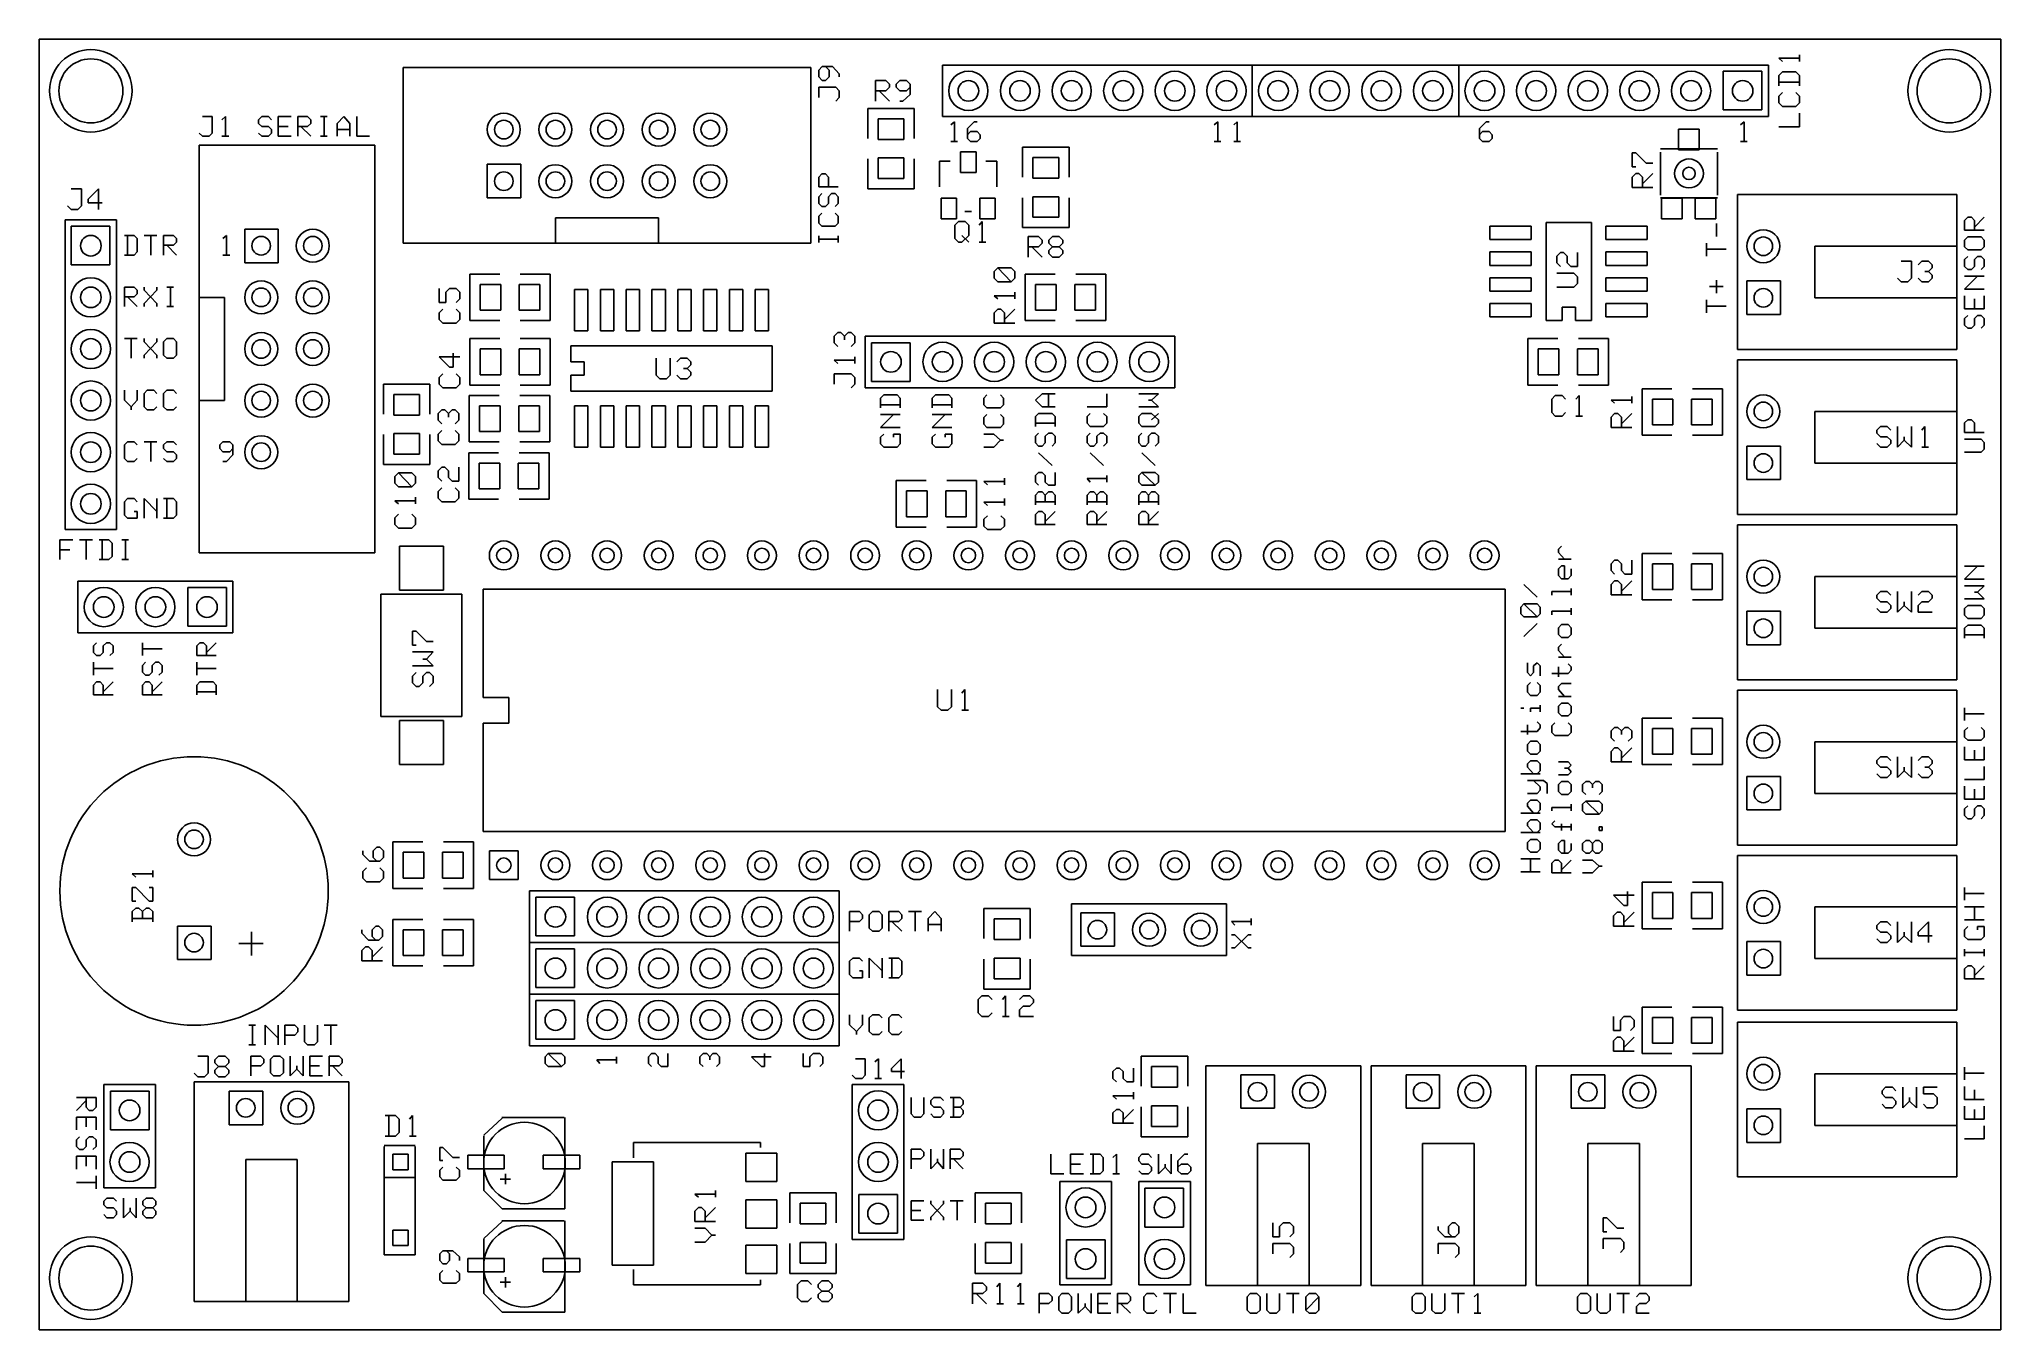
# Model space of a CAD drawing. Extents: x 0 to 3.8, y 0 to 2.5.
import ezdxf

# ---------------------------------------------------------------- set-up
doc = ezdxf.new("R2010")
doc.units = 0
doc.layers.get('0').update_dxf_attribs({"linetype": 'CONTINUOUS'})

msp = doc.modelspace()

# ---------------------------------------------------------------- linework, layer by layer
at = {"color": 7}
for p, q in [((0, 2.5), (3.8, 2.5)), ((0, 0), (0, 2.5)), ((3.41, 2.457), (3.41, 2.47)), ((3.8, 2.5), (3.8, 0)), ((0.705, 2.105), (0.705, 2.445)), ((1.495, 2.445), (0.705, 2.445)), ((1.495, 2.445), (1.495, 2.105)), ((1.51, 2.44), (1.517, 2.447)), ((1.51, 2.427), (1.51, 2.44)), ((1.517, 2.447), (1.537, 2.447)), ((1.523, 2.447), (1.53, 2.44)), ((1.53, 2.44), (1.53, 2.427)), ((1.537, 2.447), (1.55, 2.433)), ((1.55, 2.433), (1.55, 2.427)), ((3.35, 2.45), (1.75, 2.45)), ((1.75, 2.35), (1.75, 2.45)), ((2.35, 2.45), (2.35, 2.35)), ((2.75, 2.45), (2.75, 2.35)), ((3.262, 2.438), (3.337, 2.438)), ((3.262, 2.363), (3.262, 2.438)), ((3.337, 2.438), (3.337, 2.363)), ((3.35, 2.35), (3.35, 2.45)), ((3.377, 2.457), (3.37, 2.463)), ((3.37, 2.463), (3.41, 2.463)), ((3.37, 2.43), (3.377, 2.437)), ((3.377, 2.437), (3.403, 2.437)), ((3.403, 2.437), (3.41, 2.43)), ((1.517, 2.42), (1.51, 2.427)), ((1.51, 2.387), (1.51, 2.407)), ((1.51, 2.407), (1.543, 2.407)), ((1.523, 2.42), (1.517, 2.42)), ((1.53, 2.427), (1.523, 2.42)), ((1.543, 2.407), (1.55, 2.4)), ((1.55, 2.4), (1.55, 2.387)), ((1.62, 2.38), (1.62, 2.42)), ((1.62, 2.42), (1.64, 2.42)), ((1.64, 2.4), (1.62, 2.4)), ((1.627, 2.4), (1.647, 2.38)), ((1.64, 2.42), (1.647, 2.413)), ((1.647, 2.407), (1.64, 2.4)), ((1.647, 2.413), (1.647, 2.407)), ((1.66, 2.413), (1.667, 2.42)), ((1.66, 2.407), (1.66, 2.413)), ((1.667, 2.4), (1.66, 2.407)), ((1.667, 2.42), (1.68, 2.42)), ((1.68, 2.4), (1.667, 2.4)), ((1.68, 2.42), (1.687, 2.413)), ((1.687, 2.407), (1.68, 2.4)), ((1.687, 2.413), (1.687, 2.393)), ((3.37, 2.41), (3.37, 2.43)), ((3.37, 2.417), (3.41, 2.417)), ((3.377, 2.397), (3.37, 2.39)), ((3.41, 2.39), (3.403, 2.397)), ((3.41, 2.43), (3.41, 2.41)), ((1.55, 2.387), (1.543, 2.38)), ((1.605, 2.308), (1.605, 2.366)), ((1.605, 2.366), (1.695, 2.366)), ((1.673, 2.38), (1.667, 2.38)), ((1.687, 2.393), (1.673, 2.38)), ((1.695, 2.366), (1.695, 2.308)), ((3.337, 2.363), (3.262, 2.363)), ((3.37, 2.39), (3.37, 2.377)), ((3.37, 2.377), (3.377, 2.37)), ((3.377, 2.37), (3.403, 2.37)), ((3.403, 2.37), (3.41, 2.377)), ((3.41, 2.377), (3.41, 2.39)), ((3.41, 2.33), (3.41, 2.357)), ((0.316, 2.312), (0.31, 2.318)), ((0.316, 2.35), (0.335, 2.35)), ((0.335, 2.318), (0.329, 2.312)), ((0.335, 2.35), (0.335, 2.318)), ((0.354, 2.344), (0.361, 2.35)), ((0.361, 2.35), (0.361, 2.312)), ((0.431, 2.35), (0.425, 2.344)), ((0.425, 2.344), (0.425, 2.337)), ((0.425, 2.337), (0.431, 2.331)), ((0.431, 2.312), (0.425, 2.318)), ((0.444, 2.35), (0.431, 2.35)), ((0.431, 2.331), (0.444, 2.331)), ((0.45, 2.344), (0.444, 2.35)), ((0.444, 2.331), (0.45, 2.325)), ((0.45, 2.318), (0.444, 2.312)), ((0.45, 2.325), (0.45, 2.318)), ((0.488, 2.35), (0.463, 2.35)), ((0.463, 2.35), (0.463, 2.312)), ((0.463, 2.331), (0.482, 2.331)), ((0.501, 2.312), (0.501, 2.35)), ((0.501, 2.35), (0.52, 2.35)), ((0.52, 2.331), (0.501, 2.331)), ((0.507, 2.331), (0.526, 2.312)), ((0.52, 2.35), (0.526, 2.344)), ((0.526, 2.337), (0.52, 2.331)), ((0.526, 2.344), (0.526, 2.337)), ((0.545, 2.35), (0.558, 2.35)), ((0.552, 2.35), (0.552, 2.312)), ((0.577, 2.337), (0.59, 2.35)), ((0.577, 2.312), (0.577, 2.337)), ((0.577, 2.325), (0.602, 2.325)), ((0.59, 2.35), (0.602, 2.337)), ((0.602, 2.337), (0.602, 2.312)), ((0.615, 2.35), (0.615, 2.312)), ((1.625, 2.346), (1.675, 2.346)), ((1.625, 2.306), (1.625, 2.346)), ((1.675, 2.346), (1.675, 2.306)), ((3.35, 2.35), (1.75, 2.35)), ((1.766, 2.334), (1.773, 2.34)), ((1.773, 2.34), (1.773, 2.302)), ((1.811, 2.34), (1.798, 2.327)), ((1.798, 2.327), (1.798, 2.308)), ((1.804, 2.321), (1.798, 2.315)), ((1.817, 2.321), (1.804, 2.321)), ((1.817, 2.34), (1.811, 2.34)), ((1.823, 2.315), (1.817, 2.321)), ((2.276, 2.334), (2.283, 2.34)), ((2.283, 2.34), (2.283, 2.302)), ((2.314, 2.334), (2.321, 2.34)), ((2.321, 2.34), (2.321, 2.302)), ((2.803, 2.34), (2.79, 2.327)), ((2.79, 2.327), (2.79, 2.308)), ((2.796, 2.321), (2.79, 2.315)), ((2.809, 2.321), (2.796, 2.321)), ((2.809, 2.34), (2.803, 2.34)), ((2.815, 2.315), (2.809, 2.321)), ((3.176, 2.326), (3.216, 2.326)), ((3.176, 2.286), (3.176, 2.326)), ((3.216, 2.326), (3.216, 2.286)), ((3.296, 2.334), (3.303, 2.34)), ((3.303, 2.34), (3.303, 2.302)), ((3.37, 2.33), (3.41, 2.33)), ((0.31, 2.295), (0.65, 2.295)), ((0.31, 2.295), (0.31, 1.505)), ((0.329, 2.312), (0.316, 2.312)), ((0.354, 2.312), (0.367, 2.312)), ((0.444, 2.312), (0.431, 2.312)), ((0.463, 2.312), (0.488, 2.312)), ((0.545, 2.312), (0.558, 2.312)), ((0.615, 2.312), (0.64, 2.312)), ((0.65, 1.505), (0.65, 2.295)), ((1.675, 2.306), (1.625, 2.306)), ((1.766, 2.302), (1.779, 2.302)), ((1.785, 2.282), (1.815, 2.282)), ((1.785, 2.242), (1.785, 2.282)), ((1.798, 2.308), (1.804, 2.302)), ((1.804, 2.302), (1.817, 2.302)), ((1.815, 2.282), (1.815, 2.242)), ((1.817, 2.302), (1.823, 2.308)), ((1.823, 2.308), (1.823, 2.315)), ((1.905, 2.233), (1.905, 2.291)), ((1.905, 2.291), (1.995, 2.291)), ((1.995, 2.291), (1.995, 2.233)), ((2.276, 2.302), (2.289, 2.302)), ((2.314, 2.302), (2.327, 2.302)), ((2.79, 2.308), (2.796, 2.302)), ((2.796, 2.302), (2.809, 2.302)), ((2.809, 2.302), (2.815, 2.308)), ((2.815, 2.308), (2.815, 2.315)), ((3.141, 2.288), (3.251, 2.288)), ((3.141, 2.198), (3.141, 2.281)), ((3.216, 2.286), (3.176, 2.286)), ((3.251, 2.198), (3.251, 2.281)), ((3.296, 2.302), (3.309, 2.302)), ((0.868, 2.258), (0.933, 2.258)), ((0.868, 2.193), (0.868, 2.258)), ((0.933, 2.258), (0.933, 2.193)), ((1.605, 2.268), (1.605, 2.21)), ((1.625, 2.27), (1.675, 2.27)), ((1.625, 2.23), (1.625, 2.27)), ((1.675, 2.27), (1.675, 2.23)), ((1.695, 2.21), (1.695, 2.268)), ((1.744, 2.214), (1.744, 2.264)), ((1.744, 2.264), (1.765, 2.264)), ((1.815, 2.242), (1.785, 2.242)), ((1.834, 2.264), (1.855, 2.264)), ((1.855, 2.214), (1.855, 2.264)), ((1.925, 2.271), (1.975, 2.271)), ((1.925, 2.231), (1.925, 2.271)), ((1.975, 2.271), (1.975, 2.231)), ((3.086, 2.253), (3.086, 2.28)), ((3.086, 2.28), (3.093, 2.28)), ((3.093, 2.253), (3.086, 2.253)), ((3.093, 2.28), (3.113, 2.26)), ((3.113, 2.26), (3.126, 2.26)), ((0.062, 2.21), (0.082, 2.21)), ((0.082, 2.21), (0.082, 2.177)), ((0.095, 2.19), (0.115, 2.21)), ((0.115, 2.21), (0.115, 2.17)), ((1.51, 2.233), (1.516, 2.239)), ((1.51, 2.214), (1.51, 2.233)), ((1.548, 2.214), (1.51, 2.214)), ((1.516, 2.239), (1.523, 2.239)), ((1.523, 2.239), (1.529, 2.233)), ((1.529, 2.233), (1.529, 2.214)), ((1.605, 2.21), (1.695, 2.21)), ((1.675, 2.23), (1.625, 2.23)), ((1.975, 2.231), (1.925, 2.231)), ((3.086, 2.233), (3.093, 2.24)), ((3.086, 2.213), (3.086, 2.233)), ((3.126, 2.213), (3.086, 2.213)), ((3.093, 2.24), (3.099, 2.24)), ((3.099, 2.24), (3.106, 2.233)), ((3.106, 2.22), (3.126, 2.24)), ((3.106, 2.233), (3.106, 2.213)), ((0.062, 2.17), (0.055, 2.177)), ((0.075, 2.17), (0.062, 2.17)), ((0.082, 2.177), (0.075, 2.17)), ((0.095, 2.183), (0.095, 2.19)), ((0.122, 2.183), (0.095, 2.183)), ((0.933, 2.193), (0.868, 2.193)), ((1.516, 2.201), (1.51, 2.195)), ((1.51, 2.195), (1.51, 2.182)), ((1.51, 2.182), (1.516, 2.176)), ((1.516, 2.176), (1.523, 2.176)), ((1.523, 2.176), (1.529, 2.182)), ((1.529, 2.195), (1.535, 2.201)), ((1.529, 2.182), (1.529, 2.195)), ((1.535, 2.201), (1.542, 2.201)), ((1.542, 2.201), (1.548, 2.195)), ((1.548, 2.182), (1.542, 2.176)), ((1.548, 2.195), (1.548, 2.182)), ((1.747, 2.192), (1.777, 2.192)), ((1.747, 2.152), (1.747, 2.192)), ((1.777, 2.192), (1.777, 2.152)), ((1.793, 2.166), (1.806, 2.166)), ((1.822, 2.192), (1.852, 2.192)), ((1.822, 2.152), (1.822, 2.192)), ((1.852, 2.192), (1.852, 2.152)), ((1.905, 2.193), (1.905, 2.135)), ((1.925, 2.195), (1.975, 2.195)), ((1.925, 2.155), (1.925, 2.195)), ((1.975, 2.195), (1.975, 2.155)), ((1.995, 2.135), (1.995, 2.193)), ((3.141, 2.193), (3.251, 2.193)), ((3.143, 2.192), (3.183, 2.192)), ((3.143, 2.152), (3.143, 2.192)), ((3.183, 2.192), (3.183, 2.152)), ((3.208, 2.192), (3.248, 2.192)), ((3.208, 2.152), (3.208, 2.192)), ((3.248, 2.192), (3.248, 2.152)), ((3.715, 2.199), (3.29, 2.199)), ((3.29, 2.199), (3.29, 1.899)), ((3.715, 1.899), (3.715, 2.199)), ((0.05, 2.15), (0.05, 1.55)), ((0.05, 2.15), (0.15, 2.15)), ((0.062, 2.138), (0.137, 2.138)), ((0.062, 2.063), (0.062, 2.138)), ((0.137, 2.138), (0.137, 2.063)), ((0.15, 1.55), (0.15, 2.15)), ((0.398, 2.132), (0.463, 2.132)), ((0.398, 2.067), (0.398, 2.132)), ((0.463, 2.132), (0.463, 2.067)), ((1, 2.104), (1, 2.154)), ((1, 2.154), (1.2, 2.154)), ((1.2, 2.154), (1.2, 2.104)), ((1.516, 2.163), (1.51, 2.157)), ((1.51, 2.157), (1.51, 2.144)), ((1.51, 2.144), (1.516, 2.138)), ((1.516, 2.138), (1.542, 2.138)), ((1.548, 2.157), (1.542, 2.163)), ((1.542, 2.138), (1.548, 2.144)), ((1.548, 2.144), (1.548, 2.157)), ((1.777, 2.152), (1.747, 2.152)), ((1.781, 2.147), (1.774, 2.14)), ((1.774, 2.14), (1.774, 2.114)), ((1.794, 2.147), (1.781, 2.147)), ((1.801, 2.14), (1.794, 2.147)), ((1.801, 2.12), (1.801, 2.14)), ((1.821, 2.14), (1.827, 2.147)), ((1.852, 2.152), (1.822, 2.152)), ((1.827, 2.147), (1.827, 2.107)), ((1.905, 2.135), (1.995, 2.135)), ((1.975, 2.155), (1.925, 2.155)), ((2.81, 2.138), (2.89, 2.138)), ((2.81, 2.112), (2.81, 2.138)), ((2.89, 2.138), (2.89, 2.112)), ((3.007, 2.145), (2.919, 2.145)), ((2.919, 2.145), (2.919, 1.955)), ((3.007, 1.955), (3.007, 2.145)), ((3.035, 2.138), (3.115, 2.138)), ((3.035, 2.112), (3.035, 2.138)), ((3.115, 2.138), (3.115, 2.112)), ((3.183, 2.152), (3.143, 2.152)), ((3.248, 2.152), (3.208, 2.152)), ((3.249, 2.118), (3.249, 2.143)), ((3.73, 2.149), (3.736, 2.155)), ((3.73, 2.13), (3.73, 2.149)), ((3.768, 2.13), (3.73, 2.13)), ((3.736, 2.155), (3.743, 2.155)), ((3.743, 2.155), (3.749, 2.149)), ((3.749, 2.136), (3.768, 2.155)), ((3.749, 2.149), (3.749, 2.13)), ((0.165, 2.12), (0.184, 2.12)), ((0.171, 2.12), (0.171, 2.082)), ((0.184, 2.12), (0.19, 2.114)), ((0.19, 2.114), (0.19, 2.088)), ((0.203, 2.12), (0.228, 2.12)), ((0.216, 2.12), (0.216, 2.082)), ((0.241, 2.082), (0.241, 2.12)), ((0.241, 2.12), (0.26, 2.12)), ((0.26, 2.101), (0.241, 2.101)), ((0.247, 2.101), (0.266, 2.082)), ((0.26, 2.12), (0.266, 2.114)), ((0.266, 2.107), (0.26, 2.101)), ((0.266, 2.114), (0.266, 2.107)), ((0.356, 2.114), (0.363, 2.12)), ((0.363, 2.12), (0.363, 2.082)), ((0.705, 2.105), (1.495, 2.105)), ((1.51, 2.106), (1.51, 2.119)), ((1.51, 2.113), (1.548, 2.113)), ((1.548, 2.106), (1.548, 2.119)), ((1.774, 2.114), (1.781, 2.107)), ((1.781, 2.107), (1.787, 2.107)), ((1.787, 2.107), (1.801, 2.12)), ((1.787, 2.12), (1.801, 2.107)), ((1.821, 2.107), (1.834, 2.107)), ((1.916, 2.078), (1.916, 2.118)), ((1.916, 2.118), (1.936, 2.118)), ((1.936, 2.098), (1.916, 2.098)), ((1.923, 2.098), (1.943, 2.078)), ((1.936, 2.118), (1.943, 2.111)), ((1.943, 2.105), (1.936, 2.098)), ((1.943, 2.111), (1.943, 2.105)), ((1.956, 2.111), (1.963, 2.118)), ((1.956, 2.105), (1.956, 2.111)), ((1.963, 2.098), (1.956, 2.105)), ((1.963, 2.098), (1.956, 2.091)), ((1.956, 2.091), (1.956, 2.085)), ((1.963, 2.118), (1.976, 2.118)), ((1.976, 2.098), (1.963, 2.098)), ((1.976, 2.118), (1.983, 2.111)), ((1.983, 2.105), (1.976, 2.098)), ((1.983, 2.091), (1.976, 2.098)), ((1.983, 2.111), (1.983, 2.105)), ((1.983, 2.085), (1.983, 2.091)), ((2.89, 2.112), (2.81, 2.112)), ((3.115, 2.112), (3.035, 2.112)), ((3.23, 2.08), (3.23, 2.105)), ((3.23, 2.093), (3.268, 2.093)), ((3.44, 1.999), (3.44, 2.099)), ((3.44, 2.099), (3.715, 2.099)), ((3.736, 2.117), (3.73, 2.111)), ((3.73, 2.111), (3.73, 2.098)), ((3.73, 2.098), (3.736, 2.092)), ((3.762, 2.117), (3.736, 2.117)), ((3.736, 2.092), (3.762, 2.092)), ((3.768, 2.111), (3.762, 2.117)), ((3.762, 2.092), (3.768, 2.098)), ((3.768, 2.098), (3.768, 2.111)), ((0.137, 2.063), (0.062, 2.063)), ((0.184, 2.082), (0.165, 2.082)), ((0.19, 2.088), (0.184, 2.082)), ((0.356, 2.082), (0.369, 2.082)), ((0.463, 2.067), (0.398, 2.067)), ((1.85, 2.05), (1.857, 2.057)), ((1.857, 2.057), (1.883, 2.057)), ((1.883, 2.03), (1.857, 2.057)), ((1.883, 2.057), (1.89, 2.05)), ((1.956, 2.085), (1.963, 2.078)), ((1.963, 2.078), (1.976, 2.078)), ((1.976, 2.078), (1.983, 2.085)), ((2.81, 2.088), (2.89, 2.088)), ((2.81, 2.062), (2.81, 2.088)), ((2.89, 2.062), (2.81, 2.062)), ((2.89, 2.088), (2.89, 2.062)), ((2.94, 2.08), (2.947, 2.087)), ((2.94, 2.067), (2.94, 2.08)), ((2.947, 2.06), (2.94, 2.067)), ((2.947, 2.087), (2.953, 2.087)), ((2.953, 2.087), (2.96, 2.08)), ((2.96, 2.08), (2.96, 2.067)), ((2.96, 2.067), (2.967, 2.06)), ((2.967, 2.06), (2.98, 2.06)), ((2.98, 2.06), (2.98, 2.087)), ((3.035, 2.088), (3.115, 2.088)), ((3.035, 2.062), (3.035, 2.088)), ((3.115, 2.062), (3.035, 2.062)), ((3.115, 2.088), (3.115, 2.062)), ((3.607, 2.07), (3.627, 2.07)), ((3.627, 2.07), (3.627, 2.037)), ((3.64, 2.063), (3.647, 2.07)), ((3.647, 2.07), (3.66, 2.07)), ((3.66, 2.07), (3.667, 2.063)), ((3.667, 2.057), (3.66, 2.05)), ((3.667, 2.063), (3.667, 2.057)), ((3.736, 2.079), (3.73, 2.073)), ((3.73, 2.073), (3.73, 2.06)), ((3.73, 2.06), (3.736, 2.054)), ((3.736, 2.054), (3.743, 2.054)), ((3.743, 2.054), (3.749, 2.06)), ((3.749, 2.073), (3.755, 2.079)), ((3.749, 2.06), (3.749, 2.073)), ((3.755, 2.079), (3.762, 2.079)), ((3.762, 2.079), (3.768, 2.073)), ((3.768, 2.06), (3.762, 2.054)), ((3.768, 2.073), (3.768, 2.06)), ((0.165, 1.982), (0.165, 2.02)), ((0.165, 2.02), (0.184, 2.02)), ((0.184, 2.02), (0.19, 2.014)), ((0.203, 2.02), (0.203, 2.014)), ((0.228, 2.02), (0.228, 2.014)), ((0.247, 2.02), (0.26, 2.02)), ((0.254, 2.02), (0.254, 1.982)), ((0.775, 2.017), (0.775, 1.99)), ((0.788, 2.01), (0.795, 2.017)), ((0.795, 2.017), (0.808, 2.017)), ((0.808, 2.017), (0.815, 2.01)), ((0.834, 1.955), (0.834, 2.045)), ((0.834, 2.045), (0.892, 2.045)), ((0.854, 2.025), (0.894, 2.025)), ((0.854, 1.975), (0.854, 2.025)), ((0.894, 2.025), (0.894, 1.975)), ((0.93, 2.025), (0.97, 2.025)), ((0.93, 1.975), (0.93, 2.025)), ((0.99, 2.045), (0.932, 2.045)), ((0.97, 2.025), (0.97, 1.975)), ((0.99, 1.955), (0.99, 2.045)), ((1.037, 2.015), (1.063, 2.015)), ((1.037, 1.935), (1.037, 2.015)), ((1.063, 2.015), (1.063, 1.935)), ((1.087, 2.015), (1.113, 2.015)), ((1.087, 1.935), (1.087, 2.015)), ((1.113, 2.015), (1.113, 1.935)), ((1.137, 2.015), (1.163, 2.015)), ((1.137, 1.935), (1.137, 2.015)), ((1.163, 2.015), (1.163, 1.935)), ((1.187, 2.015), (1.213, 2.015)), ((1.187, 1.935), (1.187, 2.015)), ((1.213, 2.015), (1.213, 1.935)), ((1.237, 2.015), (1.263, 2.015)), ((1.237, 1.935), (1.237, 2.015)), ((1.263, 2.015), (1.263, 1.935)), ((1.287, 2.015), (1.313, 2.015)), ((1.287, 1.935), (1.287, 2.015)), ((1.313, 2.015), (1.313, 1.935)), ((1.337, 2.015), (1.363, 2.015)), ((1.337, 1.935), (1.337, 2.015)), ((1.363, 2.015), (1.363, 1.935)), ((1.387, 2.015), (1.413, 2.015)), ((1.387, 1.935), (1.387, 2.015)), ((1.413, 2.015), (1.413, 1.935)), ((1.85, 2.037), (1.85, 2.05)), ((1.857, 2.03), (1.85, 2.037)), ((1.883, 2.03), (1.857, 2.03)), ((1.89, 2.037), (1.883, 2.03)), ((1.89, 2.05), (1.89, 2.037)), ((1.968, 2.045), (1.91, 2.045)), ((1.91, 2.045), (1.91, 1.955)), ((1.93, 2.025), (1.97, 2.025)), ((1.93, 1.975), (1.93, 2.025)), ((1.97, 2.025), (1.97, 1.975)), ((2.006, 2.025), (2.046, 2.025)), ((2.006, 1.975), (2.006, 2.025)), ((2.008, 2.045), (2.066, 2.045)), ((2.046, 2.025), (2.046, 1.975)), ((2.066, 2.045), (2.066, 1.955)), ((2.81, 2.038), (2.89, 2.038)), ((2.81, 2.012), (2.81, 2.038)), ((2.89, 2.038), (2.89, 2.012)), ((2.973, 2.047), (2.94, 2.047)), ((2.94, 2.02), (2.973, 2.02)), ((2.98, 2.04), (2.973, 2.047)), ((2.973, 2.02), (2.98, 2.027)), ((2.98, 2.027), (2.98, 2.04)), ((3.035, 2.038), (3.115, 2.038)), ((3.035, 2.012), (3.035, 2.038)), ((3.115, 2.038), (3.115, 2.012)), ((3.236, 2.021), (3.262, 2.021)), ((3.249, 2.008), (3.249, 2.033)), ((3.308, 2.032), (3.373, 2.032)), ((3.308, 1.967), (3.308, 2.032)), ((3.373, 2.032), (3.373, 1.967)), ((3.607, 2.03), (3.6, 2.037)), ((3.62, 2.03), (3.607, 2.03)), ((3.627, 2.037), (3.62, 2.03)), ((3.647, 2.03), (3.64, 2.037)), ((3.66, 2.03), (3.647, 2.03)), ((3.66, 2.05), (3.653, 2.05)), ((3.66, 2.05), (3.667, 2.043)), ((3.667, 2.037), (3.66, 2.03)), ((3.667, 2.043), (3.667, 2.037)), ((3.73, 2.016), (3.755, 2.041)), ((3.73, 2.041), (3.768, 2.041)), ((3.768, 2.016), (3.73, 2.016)), ((0.184, 2.001), (0.165, 2.001)), ((0.171, 2.001), (0.19, 1.982)), ((0.19, 2.007), (0.184, 2.001)), ((0.19, 2.014), (0.19, 2.007)), ((0.203, 2.014), (0.228, 1.988)), ((0.228, 2.014), (0.203, 1.988)), ((0.203, 1.988), (0.203, 1.982)), ((0.228, 1.988), (0.228, 1.982)), ((0.247, 1.982), (0.26, 1.982)), ((0.309, 2), (0.359, 2)), ((0.359, 2), (0.359, 1.8)), ((0.775, 1.99), (0.788, 1.99)), ((0.782, 1.977), (0.775, 1.97)), ((0.788, 1.99), (0.788, 2.01)), ((0.815, 1.997), (0.808, 1.99)), ((0.815, 1.97), (0.808, 1.977)), ((0.815, 2.01), (0.815, 1.997)), ((1.857, 1.997), (1.85, 2.003)), ((1.85, 2.003), (1.89, 2.003)), ((1.85, 1.97), (1.857, 1.977)), ((1.857, 1.977), (1.863, 1.977)), ((1.863, 1.977), (1.87, 1.97)), ((1.87, 1.957), (1.89, 1.977)), ((1.89, 1.997), (1.89, 2.01)), ((2.89, 2.012), (2.81, 2.012)), ((2.81, 1.988), (2.89, 1.988)), ((2.81, 1.962), (2.81, 1.988)), ((2.89, 1.988), (2.89, 1.962)), ((2.95, 1.955), (2.95, 1.981)), ((2.95, 1.981), (2.976, 1.981)), ((2.976, 1.981), (2.976, 1.955)), ((3.115, 2.012), (3.035, 2.012)), ((3.035, 1.988), (3.115, 1.988)), ((3.035, 1.962), (3.035, 1.988)), ((3.115, 1.988), (3.115, 1.962)), ((3.23, 1.97), (3.23, 1.995)), ((3.23, 1.983), (3.268, 1.983)), ((3.715, 1.999), (3.44, 1.999)), ((3.73, 2.003), (3.73, 1.978)), ((3.73, 1.978), (3.768, 1.978)), ((3.749, 1.978), (3.749, 1.997)), ((3.768, 1.978), (3.768, 2.003)), ((0.775, 1.97), (0.775, 1.957)), ((0.775, 1.957), (0.782, 1.95)), ((0.782, 1.95), (0.808, 1.95)), ((0.808, 1.95), (0.815, 1.957)), ((0.815, 1.957), (0.815, 1.97)), ((0.892, 1.955), (0.834, 1.955)), ((0.894, 1.975), (0.854, 1.975)), ((0.97, 1.975), (0.93, 1.975)), ((0.932, 1.955), (0.99, 1.955)), ((1.85, 1.95), (1.85, 1.97)), ((1.89, 1.95), (1.85, 1.95)), ((1.87, 1.97), (1.87, 1.95)), ((1.91, 1.955), (1.968, 1.955)), ((1.97, 1.975), (1.93, 1.975)), ((2.046, 1.975), (2.006, 1.975)), ((2.066, 1.955), (2.008, 1.955)), ((2.89, 1.962), (2.81, 1.962)), ((2.919, 1.955), (2.95, 1.955)), ((2.976, 1.955), (3.007, 1.955)), ((3.115, 1.962), (3.035, 1.962)), ((3.373, 1.967), (3.308, 1.967)), ((3.736, 1.965), (3.73, 1.959)), ((3.73, 1.959), (3.73, 1.946)), ((3.73, 1.946), (3.736, 1.94)), ((3.736, 1.94), (3.743, 1.94)), ((3.743, 1.94), (3.749, 1.946)), ((3.749, 1.959), (3.755, 1.965)), ((3.749, 1.946), (3.749, 1.959)), ((3.755, 1.965), (3.762, 1.965)), ((3.762, 1.965), (3.768, 1.959)), ((3.768, 1.946), (3.762, 1.94)), ((3.768, 1.959), (3.768, 1.946)), ((0.165, 1.92), (0.19, 1.92)), ((0.178, 1.92), (0.178, 1.882)), ((0.203, 1.92), (0.203, 1.914)), ((0.203, 1.914), (0.228, 1.888)), ((0.228, 1.914), (0.203, 1.888)), ((0.228, 1.92), (0.228, 1.914)), ((0.247, 1.92), (0.241, 1.914)), ((0.241, 1.914), (0.241, 1.888)), ((0.26, 1.92), (0.247, 1.92)), ((0.266, 1.914), (0.26, 1.92)), ((0.266, 1.888), (0.266, 1.914)), ((0.834, 1.83), (0.834, 1.92)), ((0.834, 1.92), (0.892, 1.92)), ((0.854, 1.9), (0.894, 1.9)), ((0.854, 1.85), (0.854, 1.9)), ((0.894, 1.9), (0.894, 1.85)), ((0.93, 1.9), (0.97, 1.9)), ((0.93, 1.85), (0.93, 1.9)), ((0.99, 1.92), (0.932, 1.92)), ((0.97, 1.9), (0.97, 1.85)), ((0.99, 1.83), (0.99, 1.92)), ((1.42, 1.906), (1.03, 1.906)), ((1.03, 1.906), (1.03, 1.875)), ((1.063, 1.935), (1.037, 1.935)), ((1.113, 1.935), (1.087, 1.935)), ((1.163, 1.935), (1.137, 1.935)), ((1.213, 1.935), (1.187, 1.935)), ((1.263, 1.935), (1.237, 1.935)), ((1.313, 1.935), (1.287, 1.935)), ((1.363, 1.935), (1.337, 1.935)), ((1.413, 1.935), (1.387, 1.935)), ((1.42, 1.818), (1.42, 1.906)), ((1.54, 1.925), (1.547, 1.932)), ((1.54, 1.912), (1.54, 1.925)), ((1.547, 1.905), (1.54, 1.912)), ((1.547, 1.932), (1.553, 1.932)), ((1.553, 1.932), (1.56, 1.925)), ((1.56, 1.925), (1.567, 1.932)), ((1.56, 1.925), (1.56, 1.918)), ((1.567, 1.932), (1.573, 1.932)), ((1.573, 1.932), (1.58, 1.925)), ((1.58, 1.912), (1.573, 1.905)), ((1.58, 1.925), (1.58, 1.912)), ((2.2, 1.925), (1.6, 1.925)), ((1.6, 1.825), (1.6, 1.925)), ((1.612, 1.912), (1.687, 1.912)), ((1.612, 1.837), (1.612, 1.912)), ((1.687, 1.912), (1.687, 1.837)), ((2.2, 1.825), (2.2, 1.925)), ((2.884, 1.83), (2.884, 1.92)), ((2.884, 1.92), (2.942, 1.92)), ((2.904, 1.9), (2.944, 1.9)), ((2.904, 1.85), (2.904, 1.9)), ((2.944, 1.9), (2.944, 1.85)), ((2.98, 1.9), (3.02, 1.9)), ((2.98, 1.85), (2.98, 1.9)), ((3.04, 1.92), (2.982, 1.92)), ((3.02, 1.9), (3.02, 1.85)), ((3.04, 1.83), (3.04, 1.92)), ((0.203, 1.888), (0.203, 1.882)), ((0.228, 1.888), (0.228, 1.882)), ((0.241, 1.888), (0.247, 1.882)), ((0.247, 1.882), (0.26, 1.882)), ((0.26, 1.882), (0.266, 1.888)), ((0.795, 1.865), (0.775, 1.885)), ((0.775, 1.885), (0.815, 1.885)), ((0.802, 1.865), (0.795, 1.865)), ((0.802, 1.892), (0.802, 1.865)), ((1.03, 1.875), (1.056, 1.875)), ((1.056, 1.875), (1.056, 1.849)), ((1.195, 1.882), (1.195, 1.849)), ((1.222, 1.849), (1.222, 1.882)), ((1.235, 1.875), (1.242, 1.882)), ((1.242, 1.882), (1.255, 1.882)), ((1.255, 1.862), (1.248, 1.862)), ((1.255, 1.882), (1.262, 1.875)), ((1.262, 1.869), (1.255, 1.862)), ((1.255, 1.862), (1.262, 1.855)), ((1.262, 1.875), (1.262, 1.869)), ((1.547, 1.872), (1.54, 1.878)), ((1.54, 1.878), (1.58, 1.878)), ((1.58, 1.872), (1.58, 1.885)), ((3.29, 1.899), (3.715, 1.899)), ((3.715, 1.879), (3.29, 1.879)), ((3.29, 1.879), (3.29, 1.579)), ((3.715, 1.579), (3.715, 1.879)), ((0.667, 1.774), (0.667, 1.832)), ((0.667, 1.832), (0.757, 1.832)), ((0.757, 1.832), (0.757, 1.774)), ((0.782, 1.852), (0.775, 1.845)), ((0.775, 1.845), (0.775, 1.832)), ((0.775, 1.832), (0.782, 1.825)), ((0.782, 1.825), (0.808, 1.825)), ((0.815, 1.845), (0.808, 1.852)), ((0.808, 1.825), (0.815, 1.832)), ((0.815, 1.832), (0.815, 1.845)), ((0.892, 1.83), (0.834, 1.83)), ((0.894, 1.85), (0.854, 1.85)), ((0.97, 1.85), (0.93, 1.85)), ((0.932, 1.83), (0.99, 1.83)), ((1.03, 1.849), (1.03, 1.818)), ((1.056, 1.849), (1.03, 1.849)), ((1.195, 1.849), (1.202, 1.842)), ((1.202, 1.842), (1.215, 1.842)), ((1.215, 1.842), (1.222, 1.849)), ((1.242, 1.842), (1.235, 1.849)), ((1.255, 1.842), (1.242, 1.842)), ((1.262, 1.849), (1.255, 1.842)), ((1.262, 1.855), (1.262, 1.849)), ((1.54, 1.832), (1.54, 1.852)), ((1.54, 1.852), (1.573, 1.852)), ((1.573, 1.852), (1.58, 1.845)), ((1.58, 1.832), (1.573, 1.825)), ((1.58, 1.845), (1.58, 1.832)), ((1.6, 1.825), (2.2, 1.825)), ((1.687, 1.837), (1.612, 1.837)), ((2.942, 1.83), (2.884, 1.83)), ((2.944, 1.85), (2.904, 1.85)), ((3.02, 1.85), (2.98, 1.85)), ((2.982, 1.83), (3.04, 1.83)), ((0.165, 1.82), (0.165, 1.801)), ((0.165, 1.801), (0.178, 1.788)), ((0.178, 1.788), (0.19, 1.801)), ((0.178, 1.788), (0.178, 1.782)), ((0.19, 1.801), (0.19, 1.82)), ((0.209, 1.82), (0.203, 1.814)), ((0.203, 1.814), (0.203, 1.788)), ((0.203, 1.788), (0.209, 1.782)), ((0.222, 1.82), (0.209, 1.82)), ((0.228, 1.814), (0.222, 1.82)), ((0.222, 1.782), (0.228, 1.788)), ((0.247, 1.82), (0.241, 1.814)), ((0.241, 1.814), (0.241, 1.788)), ((0.241, 1.788), (0.247, 1.782)), ((0.26, 1.82), (0.247, 1.82)), ((0.266, 1.814), (0.26, 1.82)), ((0.26, 1.782), (0.266, 1.788)), ((0.359, 1.8), (0.309, 1.8)), ((0.687, 1.812), (0.737, 1.812)), ((0.687, 1.772), (0.687, 1.812)), ((0.737, 1.812), (0.737, 1.772)), ((0.891, 1.81), (0.833, 1.81)), ((0.833, 1.81), (0.833, 1.72)), ((0.853, 1.79), (0.893, 1.79)), ((0.853, 1.74), (0.853, 1.79)), ((0.893, 1.79), (0.893, 1.74)), ((0.929, 1.79), (0.969, 1.79)), ((0.929, 1.74), (0.929, 1.79)), ((0.931, 1.81), (0.989, 1.81)), ((0.969, 1.79), (0.969, 1.74)), ((0.989, 1.81), (0.989, 1.72)), ((1.03, 1.818), (1.42, 1.818)), ((1.037, 1.79), (1.063, 1.79)), ((1.037, 1.71), (1.037, 1.79)), ((1.063, 1.79), (1.063, 1.71)), ((1.087, 1.79), (1.113, 1.79)), ((1.087, 1.71), (1.087, 1.79)), ((1.113, 1.79), (1.113, 1.71)), ((1.137, 1.79), (1.163, 1.79)), ((1.137, 1.71), (1.137, 1.79)), ((1.163, 1.79), (1.163, 1.71)), ((1.187, 1.79), (1.213, 1.79)), ((1.187, 1.71), (1.187, 1.79)), ((1.213, 1.79), (1.213, 1.71)), ((1.237, 1.79), (1.263, 1.79)), ((1.237, 1.71), (1.237, 1.79)), ((1.263, 1.79), (1.263, 1.71)), ((1.287, 1.79), (1.313, 1.79)), ((1.287, 1.71), (1.287, 1.79)), ((1.313, 1.79), (1.313, 1.71)), ((1.337, 1.79), (1.363, 1.79)), ((1.337, 1.71), (1.337, 1.79)), ((1.363, 1.79), (1.363, 1.71)), ((1.387, 1.79), (1.413, 1.79)), ((1.387, 1.71), (1.387, 1.79)), ((1.413, 1.79), (1.413, 1.71)), ((1.63, 1.805), (1.636, 1.811)), ((1.63, 1.786), (1.63, 1.805)), ((1.63, 1.792), (1.668, 1.792)), ((1.636, 1.811), (1.662, 1.811)), ((1.662, 1.811), (1.668, 1.805)), ((1.668, 1.805), (1.668, 1.786)), ((1.73, 1.805), (1.736, 1.811)), ((1.73, 1.786), (1.73, 1.805)), ((1.73, 1.792), (1.768, 1.792)), ((1.736, 1.811), (1.762, 1.811)), ((1.762, 1.811), (1.768, 1.805)), ((1.768, 1.805), (1.768, 1.786)), ((1.836, 1.811), (1.83, 1.805)), ((1.83, 1.805), (1.83, 1.792)), ((1.83, 1.792), (1.836, 1.786)), ((1.836, 1.786), (1.862, 1.786)), ((1.868, 1.805), (1.862, 1.811)), ((1.862, 1.786), (1.868, 1.792)), ((1.868, 1.792), (1.868, 1.805)), ((1.93, 1.801), (1.943, 1.813)), ((1.943, 1.788), (1.93, 1.801)), ((1.943, 1.813), (1.968, 1.813)), ((1.968, 1.788), (1.943, 1.788)), ((1.955, 1.788), (1.955, 1.813)), ((2.03, 1.788), (2.068, 1.788)), ((2.068, 1.788), (2.068, 1.813)), ((2.168, 1.813), (2.13, 1.813)), ((2.13, 1.788), (2.168, 1.788)), ((2.155, 1.801), (2.149, 1.801)), ((2.155, 1.801), (2.168, 1.813)), ((2.168, 1.788), (2.155, 1.801)), ((2.937, 1.81), (2.93, 1.803)), ((2.93, 1.803), (2.93, 1.777)), ((2.95, 1.81), (2.937, 1.81)), ((2.957, 1.803), (2.95, 1.81)), ((2.977, 1.803), (2.983, 1.81)), ((2.983, 1.81), (2.983, 1.77)), ((3.052, 1.795), (3.045, 1.801)), ((3.045, 1.801), (3.085, 1.801)), ((3.085, 1.795), (3.085, 1.808)), ((3.163, 1.823), (3.105, 1.823)), ((3.105, 1.823), (3.105, 1.733)), ((3.125, 1.803), (3.165, 1.803)), ((3.125, 1.753), (3.125, 1.803)), ((3.165, 1.803), (3.165, 1.753)), ((3.201, 1.803), (3.241, 1.803)), ((3.201, 1.753), (3.201, 1.803)), ((3.203, 1.823), (3.261, 1.823)), ((3.241, 1.803), (3.241, 1.753)), ((3.261, 1.823), (3.261, 1.733)), ((0.209, 1.782), (0.222, 1.782)), ((0.247, 1.782), (0.26, 1.782)), ((0.737, 1.772), (0.687, 1.772)), ((0.773, 1.775), (0.78, 1.782)), ((0.773, 1.762), (0.773, 1.775)), ((0.78, 1.755), (0.773, 1.762)), ((0.78, 1.782), (0.786, 1.782)), ((0.786, 1.782), (0.793, 1.775)), ((0.793, 1.775), (0.8, 1.782)), ((0.793, 1.775), (0.793, 1.768)), ((0.8, 1.782), (0.806, 1.782)), ((0.806, 1.782), (0.813, 1.775)), ((0.813, 1.762), (0.806, 1.755)), ((0.813, 1.775), (0.813, 1.762)), ((1.63, 1.748), (1.655, 1.773)), ((1.63, 1.773), (1.668, 1.773)), ((1.668, 1.748), (1.63, 1.748)), ((1.73, 1.748), (1.755, 1.773)), ((1.73, 1.773), (1.768, 1.773)), ((1.768, 1.748), (1.73, 1.748)), ((1.836, 1.773), (1.83, 1.767)), ((1.83, 1.767), (1.83, 1.754)), ((1.83, 1.754), (1.836, 1.748)), ((1.836, 1.748), (1.862, 1.748)), ((1.868, 1.767), (1.862, 1.773)), ((1.862, 1.748), (1.868, 1.754)), ((1.868, 1.754), (1.868, 1.767)), ((1.93, 1.769), (1.936, 1.775)), ((1.93, 1.75), (1.93, 1.769)), ((1.93, 1.756), (1.968, 1.756)), ((1.936, 1.775), (1.962, 1.775)), ((1.962, 1.775), (1.968, 1.769)), ((1.968, 1.769), (1.968, 1.75)), ((2.036, 1.775), (2.03, 1.769)), ((2.03, 1.769), (2.03, 1.756)), ((2.03, 1.756), (2.036, 1.75)), ((2.036, 1.75), (2.062, 1.75)), ((2.068, 1.769), (2.062, 1.775)), ((2.062, 1.75), (2.068, 1.756)), ((2.068, 1.756), (2.068, 1.769)), ((2.136, 1.775), (2.13, 1.769)), ((2.13, 1.769), (2.13, 1.756)), ((2.13, 1.756), (2.136, 1.75)), ((2.155, 1.775), (2.136, 1.775)), ((2.136, 1.75), (2.162, 1.75)), ((2.168, 1.763), (2.155, 1.775)), ((2.155, 1.763), (2.168, 1.775)), ((2.162, 1.75), (2.168, 1.756)), ((2.168, 1.756), (2.168, 1.763)), ((2.93, 1.777), (2.937, 1.77)), ((2.937, 1.77), (2.95, 1.77)), ((2.95, 1.77), (2.957, 1.777)), ((2.977, 1.77), (2.99, 1.77)), ((3.045, 1.768), (3.052, 1.775)), ((3.045, 1.748), (3.045, 1.768)), ((3.085, 1.748), (3.045, 1.748)), ((3.052, 1.775), (3.058, 1.775)), ((3.058, 1.775), (3.065, 1.768)), ((3.065, 1.755), (3.085, 1.775)), ((3.065, 1.768), (3.065, 1.748)), ((3.165, 1.753), (3.125, 1.753)), ((3.241, 1.753), (3.201, 1.753)), ((3.44, 1.679), (3.44, 1.779)), ((3.44, 1.779), (3.715, 1.779)), ((3.567, 1.75), (3.56, 1.743)), ((3.58, 1.75), (3.567, 1.75)), ((3.587, 1.743), (3.58, 1.75)), ((3.6, 1.75), (3.6, 1.71)), ((3.627, 1.71), (3.627, 1.75)), ((3.647, 1.743), (3.653, 1.75)), ((3.653, 1.75), (3.653, 1.71)), ((3.73, 1.757), (3.736, 1.763)), ((3.73, 1.738), (3.73, 1.757)), ((3.736, 1.763), (3.743, 1.763)), ((3.743, 1.763), (3.749, 1.757)), ((3.749, 1.757), (3.749, 1.738)), ((0.171, 1.72), (0.165, 1.714)), ((0.165, 1.714), (0.165, 1.688)), ((0.184, 1.72), (0.171, 1.72)), ((0.19, 1.714), (0.184, 1.72)), ((0.203, 1.72), (0.228, 1.72)), ((0.216, 1.72), (0.216, 1.682)), ((0.247, 1.72), (0.241, 1.714)), ((0.241, 1.714), (0.241, 1.707)), ((0.26, 1.72), (0.247, 1.72)), ((0.266, 1.714), (0.26, 1.72)), ((0.35, 1.714), (0.356, 1.72)), ((0.35, 1.707), (0.35, 1.714)), ((0.356, 1.72), (0.369, 1.72)), ((0.369, 1.72), (0.375, 1.714)), ((0.375, 1.714), (0.375, 1.695)), ((0.667, 1.734), (0.667, 1.676)), ((0.687, 1.736), (0.737, 1.736)), ((0.687, 1.696), (0.687, 1.736)), ((0.737, 1.736), (0.737, 1.696)), ((0.757, 1.676), (0.757, 1.734)), ((0.78, 1.742), (0.773, 1.735)), ((0.773, 1.735), (0.773, 1.722)), ((0.773, 1.722), (0.78, 1.715)), ((0.78, 1.715), (0.806, 1.715)), ((0.813, 1.735), (0.806, 1.742)), ((0.806, 1.715), (0.813, 1.722)), ((0.813, 1.722), (0.813, 1.735)), ((0.833, 1.72), (0.891, 1.72)), ((0.893, 1.74), (0.853, 1.74)), ((0.969, 1.74), (0.929, 1.74)), ((0.989, 1.72), (0.931, 1.72)), ((1.063, 1.71), (1.037, 1.71)), ((1.113, 1.71), (1.087, 1.71)), ((1.163, 1.71), (1.137, 1.71)), ((1.213, 1.71), (1.187, 1.71)), ((1.263, 1.71), (1.237, 1.71)), ((1.313, 1.71), (1.287, 1.71)), ((1.363, 1.71), (1.337, 1.71)), ((1.413, 1.71), (1.387, 1.71)), ((1.636, 1.735), (1.63, 1.729)), ((1.63, 1.729), (1.63, 1.716)), ((1.63, 1.716), (1.636, 1.71)), ((1.636, 1.71), (1.662, 1.71)), ((1.668, 1.735), (1.655, 1.735)), ((1.655, 1.735), (1.655, 1.729)), ((1.662, 1.71), (1.668, 1.716)), ((1.668, 1.716), (1.668, 1.735)), ((1.736, 1.735), (1.73, 1.729)), ((1.73, 1.729), (1.73, 1.716)), ((1.73, 1.716), (1.736, 1.71)), ((1.736, 1.71), (1.762, 1.71)), ((1.768, 1.735), (1.755, 1.735)), ((1.755, 1.735), (1.755, 1.729)), ((1.762, 1.71), (1.768, 1.716)), ((1.768, 1.716), (1.768, 1.735)), ((1.849, 1.735), (1.83, 1.735)), ((1.83, 1.71), (1.849, 1.71)), ((1.862, 1.723), (1.849, 1.735)), ((1.849, 1.71), (1.862, 1.723)), ((1.862, 1.723), (1.868, 1.723)), ((1.936, 1.737), (1.93, 1.731)), ((1.93, 1.731), (1.93, 1.718)), ((1.93, 1.718), (1.936, 1.712)), ((1.936, 1.712), (1.943, 1.712)), ((1.943, 1.712), (1.949, 1.718)), ((1.949, 1.731), (1.955, 1.737)), ((1.949, 1.718), (1.949, 1.731)), ((1.955, 1.737), (1.962, 1.737)), ((1.962, 1.737), (1.968, 1.731)), ((1.968, 1.718), (1.962, 1.712)), ((1.968, 1.731), (1.968, 1.718)), ((2.036, 1.737), (2.03, 1.731)), ((2.03, 1.731), (2.03, 1.718)), ((2.03, 1.718), (2.036, 1.712)), ((2.036, 1.712), (2.043, 1.712)), ((2.043, 1.712), (2.049, 1.718)), ((2.049, 1.731), (2.055, 1.737)), ((2.049, 1.718), (2.049, 1.731)), ((2.055, 1.737), (2.062, 1.737)), ((2.062, 1.737), (2.068, 1.731)), ((2.068, 1.718), (2.062, 1.712)), ((2.068, 1.731), (2.068, 1.718)), ((2.136, 1.737), (2.13, 1.731)), ((2.13, 1.731), (2.13, 1.718)), ((2.13, 1.718), (2.136, 1.712)), ((2.136, 1.712), (2.143, 1.712)), ((2.143, 1.712), (2.149, 1.718)), ((2.149, 1.731), (2.155, 1.737)), ((2.149, 1.718), (2.149, 1.731)), ((2.155, 1.737), (2.162, 1.737)), ((2.162, 1.737), (2.168, 1.731)), ((2.168, 1.718), (2.162, 1.712)), ((2.168, 1.731), (2.168, 1.718)), ((3.105, 1.733), (3.163, 1.733)), ((3.261, 1.733), (3.203, 1.733)), ((3.308, 1.712), (3.373, 1.712)), ((3.308, 1.647), (3.308, 1.712)), ((3.373, 1.712), (3.373, 1.647)), ((3.56, 1.743), (3.56, 1.737)), ((3.56, 1.737), (3.567, 1.73)), ((3.567, 1.71), (3.56, 1.717)), ((3.567, 1.73), (3.58, 1.73)), ((3.58, 1.71), (3.567, 1.71)), ((3.58, 1.73), (3.587, 1.723)), ((3.587, 1.717), (3.58, 1.71)), ((3.587, 1.723), (3.587, 1.717)), ((3.6, 1.71), (3.613, 1.723)), ((3.613, 1.723), (3.613, 1.73)), ((3.613, 1.723), (3.627, 1.71)), ((3.647, 1.71), (3.66, 1.71)), ((3.768, 1.738), (3.73, 1.738)), ((3.762, 1.725), (3.73, 1.725)), ((3.768, 1.719), (3.762, 1.725)), ((3.768, 1.706), (3.768, 1.719)), ((0.165, 1.688), (0.171, 1.682)), ((0.171, 1.682), (0.184, 1.682)), ((0.184, 1.682), (0.19, 1.688)), ((0.241, 1.707), (0.247, 1.701)), ((0.247, 1.682), (0.241, 1.688)), ((0.247, 1.701), (0.26, 1.701)), ((0.26, 1.682), (0.247, 1.682)), ((0.26, 1.701), (0.266, 1.695)), ((0.266, 1.688), (0.26, 1.682)), ((0.266, 1.695), (0.266, 1.688)), ((0.356, 1.701), (0.35, 1.707)), ((0.369, 1.701), (0.356, 1.701)), ((0.363, 1.682), (0.356, 1.682)), ((0.375, 1.695), (0.363, 1.682)), ((0.375, 1.707), (0.369, 1.701)), ((0.667, 1.676), (0.757, 1.676)), ((0.737, 1.696), (0.687, 1.696)), ((0.832, 1.609), (0.832, 1.699)), ((0.832, 1.699), (0.89, 1.699)), ((0.852, 1.679), (0.892, 1.679)), ((0.852, 1.629), (0.852, 1.679)), ((0.892, 1.679), (0.892, 1.629)), ((0.928, 1.679), (0.968, 1.679)), ((0.928, 1.629), (0.928, 1.679)), ((0.988, 1.699), (0.93, 1.699)), ((0.968, 1.679), (0.968, 1.629)), ((0.988, 1.609), (0.988, 1.699)), ((1.962, 1.674), (1.936, 1.699)), ((2.062, 1.674), (2.036, 1.699)), ((2.162, 1.674), (2.136, 1.699)), ((3.715, 1.679), (3.44, 1.679)), ((3.73, 1.7), (3.762, 1.7)), ((3.762, 1.7), (3.768, 1.706)), ((0.689, 1.653), (0.696, 1.66)), ((0.689, 1.64), (0.689, 1.653)), ((0.696, 1.633), (0.689, 1.64)), ((0.696, 1.66), (0.722, 1.66)), ((0.722, 1.633), (0.696, 1.66)), ((0.722, 1.66), (0.729, 1.653)), ((0.729, 1.64), (0.722, 1.633)), ((0.729, 1.653), (0.729, 1.64)), ((0.773, 1.664), (0.78, 1.671)), ((0.773, 1.651), (0.773, 1.664)), ((0.78, 1.644), (0.773, 1.651)), ((0.78, 1.671), (0.786, 1.671)), ((0.786, 1.671), (0.793, 1.664)), ((0.793, 1.664), (0.793, 1.651)), ((0.793, 1.651), (0.8, 1.644)), ((0.8, 1.644), (0.813, 1.644)), ((0.813, 1.644), (0.813, 1.671)), ((1.718, 1.645), (1.66, 1.645)), ((1.66, 1.645), (1.66, 1.555)), ((1.758, 1.645), (1.816, 1.645)), ((1.816, 1.645), (1.816, 1.555)), ((1.837, 1.637), (1.83, 1.643)), ((1.83, 1.643), (1.87, 1.643)), ((1.87, 1.637), (1.87, 1.65)), ((1.93, 1.655), (1.936, 1.661)), ((1.93, 1.642), (1.93, 1.655)), ((1.936, 1.636), (1.93, 1.642)), ((1.936, 1.661), (1.943, 1.661)), ((1.943, 1.661), (1.949, 1.655)), ((1.949, 1.655), (1.949, 1.642)), ((1.949, 1.642), (1.955, 1.636)), ((1.955, 1.636), (1.968, 1.636)), ((1.968, 1.636), (1.968, 1.661)), ((2.036, 1.642), (2.03, 1.649)), ((2.03, 1.649), (2.068, 1.649)), ((2.068, 1.642), (2.068, 1.655)), ((2.13, 1.655), (2.136, 1.661)), ((2.13, 1.642), (2.13, 1.655)), ((2.136, 1.636), (2.13, 1.642)), ((2.136, 1.661), (2.162, 1.661)), ((2.162, 1.636), (2.136, 1.661)), ((2.162, 1.636), (2.136, 1.636)), ((2.162, 1.661), (2.168, 1.655)), ((2.168, 1.642), (2.162, 1.636)), ((2.168, 1.655), (2.168, 1.642)), ((3.373, 1.647), (3.308, 1.647)), ((0.171, 1.61), (0.165, 1.604)), ((0.165, 1.604), (0.165, 1.578)), ((0.184, 1.61), (0.171, 1.61)), ((0.19, 1.604), (0.184, 1.61)), ((0.203, 1.572), (0.203, 1.61)), ((0.203, 1.61), (0.228, 1.585)), ((0.228, 1.61), (0.228, 1.572)), ((0.241, 1.61), (0.26, 1.61)), ((0.247, 1.61), (0.247, 1.572)), ((0.26, 1.61), (0.266, 1.604)), ((0.266, 1.604), (0.266, 1.578)), ((0.696, 1.6), (0.689, 1.606)), ((0.689, 1.606), (0.729, 1.606)), ((0.722, 1.633), (0.696, 1.633)), ((0.729, 1.6), (0.729, 1.613)), ((0.78, 1.631), (0.773, 1.624)), ((0.773, 1.624), (0.773, 1.611)), ((0.773, 1.611), (0.78, 1.604)), ((0.78, 1.604), (0.806, 1.604)), ((0.813, 1.624), (0.806, 1.631)), ((0.806, 1.604), (0.813, 1.611)), ((0.813, 1.611), (0.813, 1.624)), ((0.89, 1.609), (0.832, 1.609)), ((0.892, 1.629), (0.852, 1.629)), ((0.968, 1.629), (0.928, 1.629)), ((0.93, 1.609), (0.988, 1.609)), ((1.68, 1.625), (1.72, 1.625)), ((1.68, 1.575), (1.68, 1.625)), ((1.72, 1.625), (1.72, 1.575)), ((1.756, 1.625), (1.796, 1.625)), ((1.756, 1.575), (1.756, 1.625)), ((1.796, 1.625), (1.796, 1.575)), ((1.837, 1.597), (1.83, 1.603)), ((1.83, 1.603), (1.87, 1.603)), ((1.87, 1.597), (1.87, 1.61)), ((1.93, 1.617), (1.936, 1.623)), ((1.93, 1.598), (1.93, 1.617)), ((1.93, 1.604), (1.968, 1.604)), ((1.936, 1.623), (1.943, 1.623)), ((1.943, 1.623), (1.949, 1.617)), ((1.949, 1.617), (1.955, 1.623)), ((1.949, 1.604), (1.949, 1.617)), ((1.955, 1.623), (1.962, 1.623)), ((1.962, 1.623), (1.968, 1.617)), ((1.968, 1.617), (1.968, 1.598)), ((2.03, 1.617), (2.036, 1.623)), ((2.03, 1.598), (2.03, 1.617)), ((2.03, 1.604), (2.068, 1.604)), ((2.036, 1.623), (2.043, 1.623)), ((2.043, 1.623), (2.049, 1.617)), ((2.049, 1.617), (2.055, 1.623)), ((2.049, 1.604), (2.049, 1.617)), ((2.055, 1.623), (2.062, 1.623)), ((2.062, 1.623), (2.068, 1.617)), ((2.068, 1.617), (2.068, 1.598)), ((2.13, 1.617), (2.136, 1.623)), ((2.13, 1.598), (2.13, 1.617)), ((2.13, 1.604), (2.168, 1.604)), ((2.136, 1.623), (2.143, 1.623)), ((2.143, 1.623), (2.149, 1.617)), ((2.149, 1.617), (2.155, 1.623)), ((2.149, 1.604), (2.149, 1.617)), ((2.155, 1.623), (2.162, 1.623)), ((2.162, 1.623), (2.168, 1.617)), ((2.168, 1.617), (2.168, 1.598)), ((0.165, 1.578), (0.171, 1.572)), ((0.171, 1.572), (0.19, 1.572)), ((0.19, 1.585), (0.184, 1.585)), ((0.19, 1.572), (0.19, 1.585)), ((0.26, 1.572), (0.241, 1.572)), ((0.266, 1.578), (0.26, 1.572)), ((0.696, 1.58), (0.689, 1.573)), ((0.689, 1.573), (0.689, 1.56)), ((0.689, 1.56), (0.696, 1.553)), ((0.729, 1.573), (0.722, 1.58)), ((0.722, 1.553), (0.729, 1.56)), ((0.729, 1.56), (0.729, 1.573)), ((1.72, 1.575), (1.68, 1.575)), ((1.796, 1.575), (1.756, 1.575)), ((1.837, 1.577), (1.83, 1.57)), ((1.83, 1.57), (1.83, 1.557)), ((1.87, 1.57), (1.863, 1.577)), ((1.87, 1.557), (1.87, 1.57)), ((1.93, 1.579), (1.936, 1.585)), ((1.93, 1.56), (1.93, 1.579)), ((1.968, 1.56), (1.93, 1.56)), ((1.936, 1.585), (1.943, 1.585)), ((1.943, 1.585), (1.949, 1.579)), ((1.949, 1.566), (1.968, 1.585)), ((1.949, 1.579), (1.949, 1.56)), ((2.03, 1.579), (2.036, 1.585)), ((2.03, 1.56), (2.03, 1.579)), ((2.068, 1.56), (2.03, 1.56)), ((2.036, 1.585), (2.043, 1.585)), ((2.043, 1.585), (2.049, 1.579)), ((2.049, 1.566), (2.068, 1.585)), ((2.049, 1.579), (2.049, 1.56)), ((2.13, 1.579), (2.136, 1.585)), ((2.13, 1.56), (2.13, 1.579)), ((2.168, 1.56), (2.13, 1.56)), ((2.136, 1.585), (2.143, 1.585)), ((2.143, 1.585), (2.149, 1.579)), ((2.149, 1.566), (2.168, 1.585)), ((2.149, 1.579), (2.149, 1.56)), ((3.29, 1.579), (3.715, 1.579)), ((3.715, 1.559), (3.29, 1.559)), ((3.29, 1.559), (3.29, 1.259)), ((3.715, 1.259), (3.715, 1.559)), ((0.065, 1.53), (0.04, 1.53)), ((0.04, 1.53), (0.04, 1.492)), ((0.05, 1.55), (0.15, 1.55)), ((0.078, 1.53), (0.103, 1.53)), ((0.091, 1.53), (0.091, 1.492)), ((0.116, 1.53), (0.135, 1.53)), ((0.122, 1.53), (0.122, 1.492)), ((0.135, 1.53), (0.141, 1.524)), ((0.141, 1.524), (0.141, 1.498)), ((0.16, 1.53), (0.173, 1.53)), ((0.167, 1.53), (0.167, 1.492)), ((0.696, 1.553), (0.722, 1.553)), ((1.66, 1.555), (1.718, 1.555)), ((1.816, 1.555), (1.758, 1.555)), ((1.83, 1.557), (1.837, 1.55)), ((1.837, 1.55), (1.863, 1.55)), ((1.863, 1.55), (1.87, 1.557)), ((0.04, 1.511), (0.059, 1.511)), ((0.135, 1.492), (0.116, 1.492)), ((0.141, 1.498), (0.135, 1.492)), ((0.16, 1.492), (0.173, 1.492)), ((0.65, 1.505), (0.31, 1.505)), ((0.698, 1.518), (0.783, 1.518)), ((0.698, 1.433), (0.698, 1.518)), ((0.783, 1.518), (0.783, 1.433)), ((2.943, 1.512), (2.949, 1.518)), ((2.943, 1.506), (2.943, 1.512)), ((2.955, 1.493), (2.943, 1.506)), ((2.943, 1.493), (2.968, 1.493)), ((3.045, 1.484), (3.052, 1.491)), ((3.045, 1.471), (3.045, 1.484)), ((3.052, 1.491), (3.058, 1.491)), ((3.058, 1.491), (3.065, 1.484)), ((3.065, 1.484), (3.065, 1.471)), ((3.085, 1.464), (3.085, 1.491)), ((3.163, 1.504), (3.105, 1.504)), ((3.105, 1.504), (3.105, 1.414)), ((3.125, 1.484), (3.165, 1.484)), ((3.125, 1.434), (3.125, 1.484)), ((3.165, 1.484), (3.165, 1.434)), ((3.201, 1.484), (3.241, 1.484)), ((3.201, 1.434), (3.201, 1.484)), ((3.203, 1.504), (3.261, 1.504)), ((3.241, 1.484), (3.241, 1.434)), ((3.261, 1.504), (3.261, 1.414)), ((0.075, 1.45), (0.075, 1.35)), ((0.075, 1.45), (0.375, 1.45)), ((0.375, 1.45), (0.375, 1.35)), ((2.902, 1.419), (2.876, 1.444)), ((2.949, 1.48), (2.943, 1.474)), ((2.943, 1.474), (2.943, 1.461)), ((2.943, 1.461), (2.949, 1.455)), ((2.955, 1.48), (2.949, 1.48)), ((2.949, 1.455), (2.962, 1.455)), ((2.955, 1.455), (2.955, 1.48)), ((2.962, 1.455), (2.968, 1.461)), ((2.968, 1.461), (2.968, 1.474)), ((3.052, 1.464), (3.045, 1.471)), ((3.045, 1.444), (3.052, 1.451)), ((3.045, 1.424), (3.045, 1.444)), ((3.052, 1.451), (3.058, 1.451)), ((3.058, 1.451), (3.065, 1.444)), ((3.065, 1.471), (3.072, 1.464)), ((3.065, 1.431), (3.085, 1.451)), ((3.065, 1.444), (3.065, 1.424)), ((3.072, 1.464), (3.085, 1.464)), ((3.44, 1.359), (3.44, 1.459)), ((3.44, 1.459), (3.715, 1.459)), ((3.73, 1.454), (3.755, 1.479)), ((3.73, 1.479), (3.768, 1.479)), ((3.768, 1.454), (3.73, 1.454)), ((0.288, 1.438), (0.363, 1.438)), ((0.288, 1.363), (0.288, 1.438)), ((0.363, 1.438), (0.363, 1.363)), ((0.819, 1.425), (0.662, 1.425)), ((0.662, 1.425), (0.662, 1.188)), ((0.783, 1.433), (0.698, 1.433)), ((0.819, 1.188), (0.819, 1.425)), ((2.84, 1.435), (0.86, 1.435)), ((0.86, 1.435), (0.86, 1.225)), ((2.84, 0.965), (2.84, 1.435)), ((2.87, 1.4), (2.876, 1.406)), ((2.876, 1.406), (2.902, 1.406)), ((2.902, 1.381), (2.876, 1.406)), ((2.902, 1.406), (2.908, 1.4)), ((2.93, 1.423), (2.93, 1.43)), ((2.93, 1.43), (2.968, 1.43)), ((2.968, 1.423), (2.968, 1.436)), ((3.085, 1.424), (3.045, 1.424)), ((3.105, 1.414), (3.163, 1.414)), ((3.165, 1.434), (3.125, 1.434)), ((3.241, 1.434), (3.201, 1.434)), ((3.261, 1.414), (3.203, 1.414)), ((3.567, 1.43), (3.56, 1.423)), ((3.56, 1.423), (3.56, 1.417)), ((3.56, 1.417), (3.567, 1.41)), ((3.58, 1.43), (3.567, 1.43)), ((3.567, 1.41), (3.58, 1.41)), ((3.587, 1.423), (3.58, 1.43)), ((3.58, 1.41), (3.587, 1.403)), ((3.6, 1.43), (3.6, 1.39)), ((3.613, 1.403), (3.613, 1.41)), ((3.627, 1.39), (3.627, 1.43)), ((3.64, 1.423), (3.647, 1.43)), ((3.647, 1.41), (3.64, 1.403)), ((3.647, 1.43), (3.66, 1.43)), ((3.66, 1.41), (3.647, 1.41)), ((3.66, 1.43), (3.667, 1.423)), ((3.667, 1.417), (3.66, 1.41)), ((3.667, 1.423), (3.667, 1.417)), ((3.768, 1.441), (3.73, 1.441)), ((3.73, 1.416), (3.768, 1.416)), ((3.755, 1.429), (3.749, 1.429)), ((3.755, 1.429), (3.768, 1.441)), ((3.768, 1.416), (3.755, 1.429)), ((2.87, 1.387), (2.87, 1.4)), ((2.876, 1.381), (2.87, 1.387)), ((2.902, 1.381), (2.876, 1.381)), ((2.876, 1.343), (2.902, 1.368)), ((2.908, 1.387), (2.902, 1.381)), ((2.908, 1.4), (2.908, 1.387)), ((2.93, 1.385), (2.93, 1.392)), ((2.93, 1.392), (2.968, 1.392)), ((2.968, 1.385), (2.968, 1.398)), ((3.308, 1.392), (3.373, 1.392)), ((3.308, 1.327), (3.308, 1.392)), ((3.373, 1.392), (3.373, 1.327)), ((3.567, 1.39), (3.56, 1.397)), ((3.58, 1.39), (3.567, 1.39)), ((3.587, 1.397), (3.58, 1.39)), ((3.587, 1.403), (3.587, 1.397)), ((3.6, 1.39), (3.613, 1.403)), ((3.613, 1.403), (3.627, 1.39)), ((3.64, 1.403), (3.64, 1.39)), ((3.64, 1.39), (3.667, 1.39)), ((3.736, 1.403), (3.73, 1.397)), ((3.73, 1.397), (3.73, 1.384)), ((3.73, 1.384), (3.736, 1.378)), ((3.762, 1.403), (3.736, 1.403)), ((3.736, 1.378), (3.762, 1.378)), ((3.768, 1.397), (3.762, 1.403)), ((3.762, 1.378), (3.768, 1.384)), ((3.768, 1.384), (3.768, 1.397)), ((0.075, 1.35), (0.375, 1.35)), ((0.111, 1.331), (0.105, 1.325)), ((0.124, 1.325), (0.13, 1.331)), ((0.13, 1.331), (0.137, 1.331)), ((0.137, 1.331), (0.143, 1.325)), ((0.2, 1.306), (0.2, 1.331)), ((0.363, 1.363), (0.288, 1.363)), ((0.305, 1.325), (0.311, 1.331)), ((0.311, 1.331), (0.318, 1.331)), ((0.318, 1.331), (0.324, 1.325)), ((0.324, 1.312), (0.343, 1.331)), ((0.723, 1.326), (0.723, 1.353)), ((0.723, 1.353), (0.73, 1.353)), ((0.73, 1.353), (0.75, 1.333)), ((0.75, 1.333), (0.763, 1.333)), ((2.949, 1.366), (2.943, 1.36)), ((2.943, 1.36), (2.943, 1.347)), ((2.943, 1.347), (2.949, 1.341)), ((2.962, 1.366), (2.949, 1.366)), ((2.949, 1.341), (2.962, 1.341)), ((2.968, 1.36), (2.962, 1.366)), ((2.962, 1.341), (2.968, 1.347)), ((2.968, 1.347), (2.968, 1.36)), ((3.715, 1.359), (3.44, 1.359)), ((3.73, 1.359), (3.736, 1.365)), ((3.73, 1.34), (3.73, 1.359)), ((3.73, 1.346), (3.768, 1.346)), ((3.736, 1.365), (3.762, 1.365)), ((3.762, 1.365), (3.768, 1.359)), ((3.768, 1.359), (3.768, 1.34)), ((0.105, 1.325), (0.105, 1.312)), ((0.105, 1.312), (0.111, 1.306)), ((0.105, 1.268), (0.105, 1.293)), ((0.111, 1.306), (0.118, 1.306)), ((0.118, 1.306), (0.124, 1.312)), ((0.124, 1.312), (0.124, 1.325)), ((0.143, 1.312), (0.137, 1.306)), ((0.143, 1.325), (0.143, 1.312)), ((0.2, 1.319), (0.238, 1.319)), ((0.206, 1.293), (0.2, 1.287)), ((0.219, 1.287), (0.225, 1.293)), ((0.225, 1.293), (0.232, 1.293)), ((0.232, 1.293), (0.238, 1.287)), ((0.305, 1.306), (0.305, 1.325)), ((0.343, 1.306), (0.305, 1.306)), ((0.305, 1.268), (0.305, 1.293)), ((0.324, 1.325), (0.324, 1.306)), ((0.73, 1.326), (0.723, 1.326)), ((0.763, 1.313), (0.723, 1.313)), ((0.75, 1.299), (0.743, 1.299)), ((0.75, 1.299), (0.763, 1.313)), ((0.763, 1.286), (0.75, 1.299)), ((2.883, 1.292), (2.883, 1.273)), ((2.895, 1.286), (2.902, 1.292)), ((2.902, 1.292), (2.908, 1.286)), ((2.943, 1.322), (2.949, 1.328)), ((2.943, 1.316), (2.943, 1.322)), ((2.955, 1.303), (2.943, 1.316)), ((2.943, 1.303), (2.968, 1.303)), ((3.373, 1.327), (3.308, 1.327)), ((0.105, 1.281), (0.143, 1.281)), ((0.105, 1.249), (0.111, 1.255)), ((0.111, 1.255), (0.118, 1.255)), ((0.118, 1.255), (0.124, 1.249)), ((0.124, 1.236), (0.143, 1.255)), ((0.2, 1.287), (0.2, 1.274)), ((0.2, 1.274), (0.206, 1.268)), ((0.2, 1.249), (0.206, 1.255)), ((0.206, 1.268), (0.213, 1.268)), ((0.206, 1.255), (0.213, 1.255)), ((0.213, 1.268), (0.219, 1.274)), ((0.213, 1.255), (0.219, 1.249)), ((0.219, 1.274), (0.219, 1.287)), ((0.219, 1.236), (0.238, 1.255)), ((0.238, 1.274), (0.232, 1.268)), ((0.238, 1.287), (0.238, 1.274)), ((0.305, 1.281), (0.343, 1.281)), ((0.305, 1.249), (0.311, 1.255)), ((0.311, 1.255), (0.337, 1.255)), ((0.337, 1.255), (0.343, 1.249)), ((0.723, 1.286), (0.763, 1.286)), ((0.73, 1.273), (0.723, 1.266)), ((0.723, 1.266), (0.723, 1.253)), ((0.743, 1.266), (0.75, 1.273)), ((0.743, 1.253), (0.743, 1.266)), ((0.75, 1.273), (0.756, 1.273)), ((0.756, 1.273), (0.763, 1.266)), ((0.763, 1.266), (0.763, 1.253)), ((2.883, 1.273), (2.889, 1.267)), ((2.889, 1.254), (2.883, 1.248)), ((2.889, 1.267), (2.895, 1.273)), ((2.895, 1.273), (2.895, 1.286)), ((2.908, 1.248), (2.902, 1.254)), ((2.908, 1.286), (2.908, 1.267)), ((2.93, 1.271), (2.962, 1.271)), ((2.943, 1.265), (2.943, 1.284)), ((2.968, 1.284), (2.962, 1.29)), ((2.962, 1.271), (2.968, 1.278)), ((2.968, 1.278), (2.968, 1.284)), ((3.29, 1.259), (3.715, 1.259)), ((0.105, 1.23), (0.105, 1.249)), ((0.143, 1.23), (0.105, 1.23)), ((0.124, 1.249), (0.124, 1.23)), ((0.2, 1.23), (0.2, 1.249)), ((0.238, 1.23), (0.2, 1.23)), ((0.219, 1.249), (0.219, 1.23)), ((0.305, 1.23), (0.305, 1.249)), ((0.305, 1.236), (0.343, 1.236)), ((0.343, 1.249), (0.343, 1.23)), ((0.723, 1.253), (0.73, 1.246)), ((0.73, 1.246), (0.736, 1.246)), ((0.736, 1.246), (0.743, 1.253)), ((0.763, 1.253), (0.756, 1.246)), ((0.86, 1.225), (0.91, 1.225)), ((0.91, 1.225), (0.91, 1.175)), ((1.74, 1.24), (1.74, 1.207)), ((1.767, 1.207), (1.767, 1.24)), ((1.787, 1.233), (1.793, 1.24)), ((1.793, 1.24), (1.793, 1.2)), ((2.883, 1.248), (2.883, 1.235)), ((2.883, 1.235), (2.889, 1.229)), ((2.889, 1.229), (2.902, 1.229)), ((2.902, 1.229), (2.908, 1.235)), ((2.908, 1.235), (2.908, 1.248)), ((2.943, 1.246), (2.949, 1.252)), ((2.943, 1.24), (2.943, 1.246)), ((2.955, 1.227), (2.943, 1.24)), ((2.943, 1.227), (2.968, 1.227)), ((2.949, 1.252), (2.968, 1.252)), ((3.715, 1.239), (3.29, 1.239)), ((3.29, 1.239), (3.29, 0.939)), ((3.715, 0.939), (3.715, 1.239)), ((0.662, 1.188), (0.819, 1.188)), ((0.698, 1.18), (0.783, 1.18)), ((0.698, 1.095), (0.698, 1.18)), ((0.783, 1.18), (0.783, 1.095)), ((1.74, 1.207), (1.747, 1.2)), ((1.747, 1.2), (1.76, 1.2)), ((1.76, 1.2), (1.767, 1.207)), ((1.787, 1.2), (1.8, 1.2)), ((2.87, 1.204), (2.876, 1.204)), ((2.889, 1.197), (2.889, 1.204)), ((2.889, 1.204), (2.908, 1.204)), ((2.908, 1.172), (2.902, 1.178)), ((2.908, 1.197), (2.908, 1.21)), ((2.949, 1.214), (2.943, 1.208)), ((2.943, 1.208), (2.943, 1.195)), ((2.943, 1.195), (2.949, 1.189)), ((2.962, 1.214), (2.949, 1.214)), ((2.949, 1.189), (2.962, 1.189)), ((2.968, 1.208), (2.962, 1.214)), ((2.962, 1.189), (2.968, 1.195)), ((2.968, 1.195), (2.968, 1.208)), ((3.163, 1.185), (3.105, 1.185)), ((3.105, 1.185), (3.105, 1.095)), ((3.203, 1.185), (3.261, 1.185)), ((3.261, 1.185), (3.261, 1.095)), ((3.73, 1.18), (3.73, 1.205)), ((3.73, 1.193), (3.768, 1.193)), ((0.86, 1.175), (0.86, 0.965)), ((0.91, 1.175), (0.86, 1.175)), ((2.87, 1.159), (2.902, 1.159)), ((2.883, 1.153), (2.883, 1.172)), ((2.902, 1.159), (2.908, 1.166)), ((2.908, 1.166), (2.908, 1.172)), ((2.936, 1.176), (2.93, 1.17)), ((2.93, 1.17), (2.93, 1.157)), ((2.93, 1.157), (2.936, 1.151)), ((2.936, 1.151), (2.962, 1.151)), ((2.968, 1.17), (2.962, 1.176)), ((2.962, 1.151), (2.968, 1.157)), ((2.968, 1.157), (2.968, 1.17)), ((3.045, 1.16), (3.052, 1.167)), ((3.045, 1.147), (3.045, 1.16)), ((3.052, 1.14), (3.045, 1.147)), ((3.052, 1.167), (3.058, 1.167)), ((3.058, 1.167), (3.065, 1.16)), ((3.065, 1.16), (3.072, 1.167)), ((3.065, 1.16), (3.065, 1.153)), ((3.072, 1.167), (3.078, 1.167)), ((3.078, 1.167), (3.085, 1.16)), ((3.085, 1.147), (3.078, 1.14)), ((3.085, 1.16), (3.085, 1.147)), ((3.125, 1.165), (3.165, 1.165)), ((3.125, 1.115), (3.125, 1.165)), ((3.165, 1.165), (3.165, 1.115)), ((3.201, 1.165), (3.241, 1.165)), ((3.201, 1.115), (3.201, 1.165)), ((3.241, 1.165), (3.241, 1.115)), ((3.736, 1.167), (3.73, 1.161)), ((3.73, 1.161), (3.73, 1.148)), ((3.73, 1.148), (3.736, 1.142)), ((3.736, 1.142), (3.762, 1.142)), ((3.768, 1.161), (3.762, 1.167)), ((3.762, 1.142), (3.768, 1.148)), ((3.768, 1.148), (3.768, 1.161)), ((2.889, 1.14), (2.883, 1.134)), ((2.883, 1.134), (2.883, 1.121)), ((2.883, 1.121), (2.889, 1.115)), ((2.883, 1.096), (2.889, 1.102)), ((2.902, 1.14), (2.889, 1.14)), ((2.889, 1.115), (2.902, 1.115)), ((2.889, 1.102), (2.902, 1.102)), ((2.908, 1.134), (2.902, 1.14)), ((2.902, 1.115), (2.908, 1.121)), ((2.902, 1.102), (2.908, 1.096)), ((2.908, 1.121), (2.908, 1.134)), ((3.045, 1.12), (3.052, 1.127)), ((3.045, 1.1), (3.045, 1.12)), ((3.052, 1.127), (3.058, 1.127)), ((3.058, 1.127), (3.065, 1.12)), ((3.065, 1.107), (3.085, 1.127)), ((3.065, 1.12), (3.065, 1.1)), ((3.165, 1.115), (3.125, 1.115)), ((3.241, 1.115), (3.201, 1.115)), ((3.44, 1.039), (3.44, 1.139)), ((3.44, 1.139), (3.715, 1.139)), ((3.567, 1.11), (3.56, 1.103)), ((3.56, 1.103), (3.56, 1.097)), ((3.58, 1.11), (3.567, 1.11)), ((3.587, 1.103), (3.58, 1.11)), ((3.6, 1.11), (3.6, 1.07)), ((3.627, 1.07), (3.627, 1.11)), ((3.64, 1.103), (3.647, 1.11)), ((3.647, 1.11), (3.66, 1.11)), ((3.66, 1.11), (3.667, 1.103)), ((3.667, 1.103), (3.667, 1.097)), ((3.73, 1.129), (3.73, 1.104)), ((3.73, 1.104), (3.768, 1.104)), ((3.749, 1.104), (3.749, 1.123)), ((3.768, 1.104), (3.768, 1.129)), ((0.783, 1.095), (0.698, 1.095)), ((2.87, 1.077), (2.908, 1.077)), ((2.883, 1.09), (2.883, 1.096)), ((2.895, 1.077), (2.883, 1.09)), ((2.883, 1.064), (2.914, 1.064)), ((2.908, 1.052), (2.895, 1.064)), ((2.908, 1.083), (2.902, 1.077)), ((2.908, 1.096), (2.908, 1.083)), ((2.914, 1.064), (2.921, 1.058)), ((2.962, 1.1), (2.943, 1.1)), ((2.943, 1.075), (2.962, 1.075)), ((2.962, 1.088), (2.955, 1.088)), ((2.968, 1.094), (2.962, 1.1)), ((2.962, 1.088), (2.968, 1.094)), ((2.968, 1.081), (2.962, 1.088)), ((2.962, 1.075), (2.968, 1.081)), ((3.085, 1.1), (3.045, 1.1)), ((3.105, 1.095), (3.163, 1.095)), ((3.261, 1.095), (3.203, 1.095)), ((3.308, 1.072), (3.373, 1.072)), ((3.308, 1.007), (3.308, 1.072)), ((3.373, 1.072), (3.373, 1.007)), ((3.56, 1.097), (3.567, 1.09)), ((3.567, 1.07), (3.56, 1.077)), ((3.567, 1.09), (3.58, 1.09)), ((3.58, 1.07), (3.567, 1.07)), ((3.58, 1.09), (3.587, 1.083)), ((3.587, 1.077), (3.58, 1.07)), ((3.587, 1.083), (3.587, 1.077)), ((3.6, 1.07), (3.613, 1.083)), ((3.613, 1.083), (3.613, 1.09)), ((3.613, 1.083), (3.627, 1.07)), ((3.647, 1.07), (3.64, 1.077)), ((3.66, 1.07), (3.647, 1.07)), ((3.66, 1.09), (3.653, 1.09)), ((3.667, 1.097), (3.66, 1.09)), ((3.66, 1.09), (3.667, 1.083)), ((3.667, 1.077), (3.66, 1.07)), ((3.667, 1.083), (3.667, 1.077)), ((3.73, 1.066), (3.768, 1.066)), ((3.768, 1.066), (3.768, 1.091)), ((2.883, 1.039), (2.902, 1.039)), ((2.883, 1.02), (2.889, 1.026)), ((2.889, 1.026), (2.902, 1.026)), ((2.902, 1.039), (2.908, 1.045)), ((2.902, 1.026), (2.908, 1.02)), ((2.908, 1.045), (2.908, 1.052)), ((2.921, 1.058), (2.921, 1.039)), ((2.949, 1.062), (2.943, 1.056)), ((2.943, 1.056), (2.943, 1.043)), ((2.943, 1.043), (2.949, 1.037)), ((2.962, 1.062), (2.949, 1.062)), ((2.949, 1.037), (2.962, 1.037)), ((2.968, 1.056), (2.962, 1.062)), ((2.962, 1.037), (2.968, 1.043)), ((2.968, 1.043), (2.968, 1.056)), ((2.99, 1.056), (2.996, 1.062)), ((2.99, 1.043), (2.99, 1.056)), ((2.996, 1.037), (2.99, 1.043)), ((2.996, 1.062), (3.003, 1.062)), ((3.003, 1.062), (3.009, 1.056)), ((3.009, 1.056), (3.015, 1.062)), ((3.009, 1.056), (3.009, 1.05)), ((3.015, 1.062), (3.022, 1.062)), ((3.022, 1.062), (3.028, 1.056)), ((3.028, 1.043), (3.022, 1.037)), ((3.028, 1.056), (3.028, 1.043)), ((3.715, 1.039), (3.44, 1.039)), ((3.73, 1.053), (3.73, 1.028)), ((3.73, 1.028), (3.768, 1.028)), ((3.749, 1.028), (3.749, 1.047)), ((3.768, 1.028), (3.768, 1.053)), ((2.87, 1.001), (2.908, 1.001)), ((2.883, 1.014), (2.883, 1.02)), ((2.895, 1.001), (2.883, 1.014)), ((2.883, 0.982), (2.889, 0.988)), ((2.889, 0.988), (2.902, 0.988)), ((2.908, 1.007), (2.902, 1.001)), ((2.902, 0.988), (2.908, 0.982)), ((2.908, 1.02), (2.908, 1.007)), ((2.93, 1.005), (2.93, 1.012)), ((2.93, 1.012), (2.968, 1.012)), ((2.968, 1.005), (2.968, 1.018)), ((2.99, 1.018), (2.996, 1.024)), ((2.99, 1.005), (2.99, 1.018)), ((2.996, 0.999), (2.99, 1.005)), ((2.996, 1.024), (3.022, 1.024)), ((3.022, 0.999), (2.996, 1.024)), ((3.022, 0.999), (2.996, 0.999)), ((3.022, 1.024), (3.028, 1.018)), ((3.028, 1.005), (3.022, 0.999)), ((3.028, 1.018), (3.028, 1.005)), ((3.373, 1.007), (3.308, 1.007)), ((3.736, 1.015), (3.73, 1.009)), ((3.73, 1.009), (3.73, 0.996)), ((3.73, 0.996), (3.736, 0.99)), ((3.736, 0.99), (3.743, 0.99)), ((3.743, 0.99), (3.749, 0.996)), ((3.749, 1.009), (3.755, 1.015)), ((3.749, 0.996), (3.749, 1.009)), ((3.755, 1.015), (3.762, 1.015)), ((3.762, 1.015), (3.768, 1.009)), ((3.768, 0.996), (3.762, 0.99)), ((3.768, 1.009), (3.768, 0.996)), ((0.86, 0.965), (2.84, 0.965)), ((2.87, 0.963), (2.908, 0.963)), ((2.883, 0.976), (2.883, 0.982)), ((2.895, 0.963), (2.883, 0.976)), ((2.889, 0.95), (2.883, 0.944)), ((2.902, 0.95), (2.889, 0.95)), ((2.908, 0.969), (2.902, 0.963)), ((2.908, 0.944), (2.902, 0.95)), ((2.908, 0.982), (2.908, 0.969)), ((2.936, 0.986), (2.93, 0.98)), ((2.93, 0.98), (2.936, 0.974)), ((2.936, 0.974), (2.968, 0.974)), ((2.949, 0.967), (2.949, 0.98)), ((2.968, 0.967), (2.968, 0.98)), ((3.022, 0.967), (3.022, 0.974)), ((3.022, 0.974), (3.028, 0.974)), ((3.028, 0.967), (3.022, 0.967)), ((3.028, 0.974), (3.028, 0.967)), ((0.627, 0.928), (0.627, 0.921)), ((0.627, 0.921), (0.64, 0.908)), ((0.654, 0.935), (0.647, 0.928)), ((0.647, 0.928), (0.647, 0.915)), ((0.647, 0.915), (0.654, 0.908)), ((0.66, 0.935), (0.654, 0.935)), ((0.667, 0.928), (0.66, 0.935)), ((0.66, 0.908), (0.667, 0.915)), ((0.667, 0.915), (0.667, 0.928)), ((0.743, 0.945), (0.685, 0.945)), ((0.685, 0.945), (0.685, 0.855)), ((0.705, 0.925), (0.745, 0.925)), ((0.705, 0.875), (0.705, 0.925)), ((0.745, 0.925), (0.745, 0.875)), ((0.781, 0.925), (0.821, 0.925)), ((0.781, 0.875), (0.781, 0.925)), ((0.783, 0.945), (0.841, 0.945)), ((0.821, 0.925), (0.821, 0.875)), ((0.841, 0.945), (0.841, 0.855)), ((0.872, 0.928), (0.928, 0.928)), ((0.872, 0.872), (0.872, 0.928)), ((0.928, 0.928), (0.928, 0.872)), ((2.87, 0.912), (2.908, 0.912)), ((2.883, 0.944), (2.883, 0.931)), ((2.883, 0.931), (2.889, 0.925)), ((2.889, 0.925), (2.902, 0.925)), ((2.889, 0.887), (2.889, 0.912)), ((2.902, 0.925), (2.908, 0.931)), ((2.908, 0.931), (2.908, 0.944)), ((2.949, 0.948), (2.943, 0.942)), ((2.943, 0.942), (2.943, 0.929)), ((2.943, 0.929), (2.949, 0.923)), ((2.955, 0.948), (2.949, 0.948)), ((2.949, 0.923), (2.962, 0.923)), ((2.955, 0.923), (2.955, 0.948)), ((2.962, 0.923), (2.968, 0.929)), ((2.968, 0.929), (2.968, 0.942)), ((2.99, 0.942), (2.996, 0.948)), ((2.99, 0.929), (2.99, 0.942)), ((2.996, 0.923), (2.99, 0.929)), ((2.996, 0.948), (3.003, 0.948)), ((3.003, 0.923), (2.996, 0.923)), ((3.003, 0.948), (3.009, 0.942)), ((3.009, 0.929), (3.003, 0.923)), ((3.015, 0.948), (3.009, 0.942)), ((3.009, 0.942), (3.009, 0.929)), ((3.009, 0.929), (3.015, 0.923)), ((3.022, 0.948), (3.015, 0.948)), ((3.015, 0.923), (3.022, 0.923)), ((3.028, 0.942), (3.022, 0.948)), ((3.022, 0.923), (3.028, 0.929)), ((3.028, 0.929), (3.028, 0.942)), ((3.29, 0.939), (3.715, 0.939)), ((3.715, 0.919), (3.29, 0.919)), ((3.29, 0.919), (3.29, 0.619)), ((3.715, 0.619), (3.715, 0.919)), ((0.187, 0.877), (0.18, 0.883)), ((0.18, 0.883), (0.22, 0.883)), ((0.22, 0.877), (0.22, 0.89)), ((0.634, 0.895), (0.627, 0.888)), ((0.627, 0.888), (0.627, 0.875)), ((0.627, 0.875), (0.634, 0.868)), ((0.64, 0.908), (0.66, 0.908)), ((0.667, 0.888), (0.66, 0.895)), ((0.66, 0.868), (0.667, 0.875)), ((0.667, 0.875), (0.667, 0.888)), ((0.745, 0.875), (0.705, 0.875)), ((0.821, 0.875), (0.781, 0.875)), ((2.87, 0.887), (2.908, 0.887)), ((2.93, 0.904), (2.936, 0.91)), ((2.93, 0.885), (2.93, 0.904)), ((2.968, 0.885), (2.93, 0.885)), ((2.936, 0.91), (2.943, 0.91)), ((2.943, 0.91), (2.949, 0.904)), ((2.949, 0.891), (2.968, 0.91)), ((2.949, 0.904), (2.949, 0.885)), ((3.009, 0.91), (2.99, 0.91)), ((2.99, 0.885), (3.009, 0.885)), ((3.022, 0.898), (3.009, 0.91)), ((3.009, 0.885), (3.022, 0.898)), ((3.022, 0.898), (3.028, 0.898)), ((0.18, 0.83), (0.18, 0.857)), ((0.18, 0.857), (0.187, 0.857)), ((0.187, 0.857), (0.213, 0.83)), ((0.22, 0.857), (0.213, 0.857)), ((0.22, 0.83), (0.22, 0.857)), ((0.634, 0.868), (0.66, 0.868)), ((0.685, 0.855), (0.743, 0.855)), ((0.841, 0.855), (0.783, 0.855)), ((0.928, 0.872), (0.872, 0.872)), ((1.55, 0.85), (0.95, 0.85)), ((0.95, 0.75), (0.95, 0.85)), ((0.962, 0.838), (1.037, 0.838)), ((0.962, 0.763), (0.962, 0.838)), ((1.037, 0.838), (1.037, 0.763)), ((1.55, 0.75), (1.55, 0.85)), ((3.07, 0.822), (3.05, 0.842)), ((3.05, 0.842), (3.09, 0.842)), ((3.077, 0.849), (3.077, 0.822)), ((3.163, 0.867), (3.105, 0.867)), ((3.105, 0.867), (3.105, 0.777)), ((3.125, 0.847), (3.165, 0.847)), ((3.125, 0.797), (3.125, 0.847)), ((3.165, 0.847), (3.165, 0.797)), ((3.201, 0.847), (3.241, 0.847)), ((3.201, 0.797), (3.201, 0.847)), ((3.203, 0.867), (3.261, 0.867)), ((3.241, 0.847), (3.241, 0.797)), ((3.261, 0.867), (3.261, 0.777)), ((3.73, 0.832), (3.73, 0.857)), ((3.73, 0.845), (3.768, 0.845)), ((0.187, 0.83), (0.18, 0.83)), ((0.18, 0.81), (0.187, 0.817)), ((0.18, 0.79), (0.18, 0.81)), ((0.187, 0.817), (0.193, 0.817)), ((0.193, 0.817), (0.2, 0.81)), ((0.2, 0.81), (0.207, 0.817)), ((0.2, 0.797), (0.2, 0.81)), ((0.207, 0.817), (0.213, 0.817)), ((0.213, 0.83), (0.22, 0.83)), ((0.213, 0.817), (0.22, 0.81)), ((0.22, 0.81), (0.22, 0.79)), ((1.57, 0.772), (1.57, 0.81)), ((1.57, 0.81), (1.589, 0.81)), ((1.589, 0.81), (1.595, 0.804)), ((1.595, 0.804), (1.595, 0.797)), ((1.614, 0.81), (1.608, 0.804)), ((1.608, 0.804), (1.608, 0.778)), ((1.627, 0.81), (1.614, 0.81)), ((1.633, 0.804), (1.627, 0.81)), ((1.633, 0.778), (1.633, 0.804)), ((1.646, 0.772), (1.646, 0.81)), ((1.646, 0.81), (1.665, 0.81)), ((1.665, 0.81), (1.671, 0.804)), ((1.671, 0.804), (1.671, 0.797)), ((1.684, 0.81), (1.709, 0.81)), ((1.697, 0.81), (1.697, 0.772)), ((1.722, 0.797), (1.735, 0.81)), ((1.735, 0.81), (1.747, 0.797)), ((1.83, 0.758), (1.83, 0.816)), ((1.83, 0.816), (1.92, 0.816)), ((1.92, 0.816), (1.92, 0.758)), ((2, 0.825), (2.3, 0.825)), ((2, 0.725), (2, 0.825)), ((2.018, 0.808), (2.083, 0.808)), ((2.018, 0.743), (2.018, 0.808)), ((2.083, 0.808), (2.083, 0.743)), ((2.3, 0.825), (2.3, 0.725)), ((3.05, 0.802), (3.057, 0.809)), ((3.05, 0.782), (3.05, 0.802)), ((3.057, 0.809), (3.063, 0.809)), ((3.063, 0.809), (3.07, 0.802)), ((3.077, 0.822), (3.07, 0.822)), ((3.07, 0.789), (3.09, 0.809)), ((3.07, 0.802), (3.07, 0.782)), ((3.44, 0.719), (3.44, 0.819)), ((3.44, 0.819), (3.715, 0.819)), ((3.73, 0.819), (3.768, 0.819)), ((3.749, 0.794), (3.749, 0.819)), ((0.18, 0.797), (0.22, 0.797)), ((0.268, 0.782), (0.333, 0.782)), ((0.268, 0.717), (0.268, 0.782)), ((0.333, 0.782), (0.333, 0.717)), ((0.411, 0.725), (0.411, 0.771)), ((0.625, 0.775), (0.625, 0.768)), ((0.625, 0.768), (0.638, 0.755)), ((0.652, 0.782), (0.645, 0.775)), ((0.645, 0.775), (0.645, 0.762)), ((0.645, 0.762), (0.652, 0.755)), ((0.658, 0.782), (0.652, 0.782)), ((0.665, 0.775), (0.658, 0.782)), ((0.658, 0.755), (0.665, 0.762)), ((0.665, 0.762), (0.665, 0.775)), ((0.743, 0.795), (0.685, 0.795)), ((0.685, 0.795), (0.685, 0.705)), ((0.705, 0.775), (0.745, 0.775)), ((0.705, 0.725), (0.705, 0.775)), ((0.745, 0.775), (0.745, 0.725)), ((0.781, 0.775), (0.821, 0.775)), ((0.781, 0.725), (0.781, 0.775)), ((0.783, 0.795), (0.841, 0.795)), ((0.821, 0.775), (0.821, 0.725)), ((0.841, 0.795), (0.841, 0.705)), ((1.037, 0.763), (0.962, 0.763)), ((1.589, 0.791), (1.57, 0.791)), ((1.595, 0.797), (1.589, 0.791)), ((1.608, 0.778), (1.614, 0.772)), ((1.614, 0.772), (1.627, 0.772)), ((1.627, 0.772), (1.633, 0.778)), ((1.665, 0.791), (1.646, 0.791)), ((1.652, 0.791), (1.671, 0.772)), ((1.671, 0.797), (1.665, 0.791)), ((1.722, 0.772), (1.722, 0.797)), ((1.722, 0.785), (1.747, 0.785)), ((1.747, 0.797), (1.747, 0.772)), ((1.85, 0.796), (1.9, 0.796)), ((1.85, 0.756), (1.85, 0.796)), ((1.9, 0.796), (1.9, 0.756)), ((2.316, 0.784), (2.31, 0.791)), ((2.31, 0.791), (2.348, 0.791)), ((2.31, 0.765), (2.316, 0.765)), ((2.316, 0.74), (2.342, 0.765)), ((2.316, 0.765), (2.342, 0.74)), ((2.342, 0.765), (2.348, 0.765)), ((2.348, 0.784), (2.348, 0.797)), ((3.09, 0.782), (3.05, 0.782)), ((3.105, 0.777), (3.163, 0.777)), ((3.165, 0.797), (3.125, 0.797)), ((3.241, 0.797), (3.201, 0.797)), ((3.261, 0.777), (3.203, 0.777)), ((3.567, 0.79), (3.56, 0.783)), ((3.56, 0.783), (3.56, 0.777)), ((3.56, 0.777), (3.567, 0.77)), ((3.58, 0.79), (3.567, 0.79)), ((3.567, 0.77), (3.58, 0.77)), ((3.587, 0.783), (3.58, 0.79)), ((3.58, 0.77), (3.587, 0.763)), ((3.587, 0.763), (3.587, 0.757)), ((3.6, 0.79), (3.6, 0.75)), ((3.6, 0.75), (3.613, 0.763)), ((3.613, 0.763), (3.613, 0.77)), ((3.613, 0.763), (3.627, 0.75)), ((3.627, 0.75), (3.627, 0.79)), ((3.64, 0.77), (3.66, 0.79)), ((3.64, 0.763), (3.64, 0.77)), ((3.667, 0.763), (3.64, 0.763)), ((3.66, 0.79), (3.66, 0.75)), ((3.73, 0.794), (3.768, 0.794)), ((3.736, 0.781), (3.73, 0.775)), ((3.73, 0.775), (3.73, 0.762)), ((3.73, 0.762), (3.736, 0.756)), ((3.768, 0.781), (3.755, 0.781)), ((3.755, 0.781), (3.755, 0.775)), ((3.762, 0.756), (3.768, 0.762)), ((3.768, 0.762), (3.768, 0.781)), ((0.434, 0.748), (0.387, 0.748)), ((0.625, 0.735), (0.632, 0.742)), ((0.625, 0.715), (0.625, 0.735)), ((0.632, 0.742), (0.638, 0.742)), ((0.638, 0.755), (0.658, 0.755)), ((0.638, 0.742), (0.645, 0.735)), ((0.645, 0.722), (0.665, 0.742)), ((0.645, 0.735), (0.645, 0.715)), ((0.745, 0.725), (0.705, 0.725)), ((0.821, 0.725), (0.781, 0.725)), ((0.95, 0.75), (1.55, 0.75)), ((1.55, 0.75), (0.95, 0.75)), ((0.95, 0.65), (0.95, 0.75)), ((0.962, 0.738), (1.037, 0.738)), ((0.962, 0.663), (0.962, 0.738)), ((1.037, 0.738), (1.037, 0.663)), ((1.55, 0.65), (1.55, 0.75)), ((1.9, 0.756), (1.85, 0.756)), ((2.3, 0.725), (2, 0.725)), ((2.083, 0.743), (2.018, 0.743)), ((2.31, 0.74), (2.316, 0.74)), ((2.342, 0.74), (2.348, 0.74)), ((3.308, 0.752), (3.373, 0.752)), ((3.308, 0.687), (3.308, 0.752)), ((3.373, 0.752), (3.373, 0.687)), ((3.567, 0.75), (3.56, 0.757)), ((3.58, 0.75), (3.567, 0.75)), ((3.587, 0.757), (3.58, 0.75)), ((3.73, 0.724), (3.73, 0.737)), ((3.73, 0.731), (3.768, 0.731)), ((3.736, 0.756), (3.762, 0.756)), ((3.768, 0.724), (3.768, 0.737)), ((0.333, 0.717), (0.268, 0.717)), ((0.665, 0.715), (0.625, 0.715)), ((0.685, 0.705), (0.743, 0.705)), ((0.841, 0.705), (0.783, 0.705)), ((1.576, 0.72), (1.57, 0.714)), ((1.57, 0.714), (1.57, 0.688)), ((1.57, 0.688), (1.576, 0.682)), ((1.589, 0.72), (1.576, 0.72)), ((1.595, 0.714), (1.589, 0.72)), ((1.595, 0.695), (1.589, 0.695)), ((1.595, 0.682), (1.595, 0.695)), ((1.608, 0.682), (1.608, 0.72)), ((1.608, 0.72), (1.633, 0.695)), ((1.633, 0.72), (1.633, 0.682)), ((1.646, 0.72), (1.665, 0.72)), ((1.652, 0.72), (1.652, 0.682)), ((1.665, 0.72), (1.671, 0.714)), ((1.671, 0.688), (1.665, 0.682)), ((1.671, 0.714), (1.671, 0.688)), ((1.83, 0.718), (1.83, 0.66)), ((1.85, 0.72), (1.9, 0.72)), ((1.85, 0.68), (1.85, 0.72)), ((1.9, 0.72), (1.9, 0.68)), ((1.92, 0.66), (1.92, 0.718)), ((3.373, 0.687), (3.308, 0.687)), ((3.715, 0.719), (3.44, 0.719)), ((3.73, 0.699), (3.736, 0.705)), ((3.73, 0.68), (3.73, 0.699)), ((3.736, 0.705), (3.743, 0.705)), ((3.743, 0.705), (3.749, 0.699)), ((3.749, 0.686), (3.768, 0.705)), ((3.749, 0.699), (3.749, 0.68)), ((0.95, 0.65), (1.55, 0.65)), ((1.55, 0.65), (0.95, 0.65)), ((0.95, 0.55), (0.95, 0.65)), ((1.037, 0.663), (0.962, 0.663)), ((1.55, 0.55), (1.55, 0.65)), ((1.576, 0.682), (1.595, 0.682)), ((1.665, 0.682), (1.646, 0.682)), ((1.826, 0.647), (1.819, 0.64)), ((1.839, 0.647), (1.826, 0.647)), ((1.83, 0.66), (1.92, 0.66)), ((1.846, 0.64), (1.839, 0.647)), ((1.9, 0.68), (1.85, 0.68)), ((1.866, 0.64), (1.872, 0.647)), ((1.872, 0.647), (1.872, 0.607)), ((1.899, 0.64), (1.906, 0.647)), ((1.906, 0.647), (1.919, 0.647)), ((1.919, 0.647), (1.926, 0.64)), ((3.768, 0.68), (3.73, 0.68)), ((0.962, 0.638), (1.037, 0.638)), ((0.962, 0.563), (0.962, 0.638)), ((1.037, 0.638), (1.037, 0.563)), ((1.57, 0.61), (1.57, 0.591)), ((1.595, 0.591), (1.595, 0.61)), ((1.614, 0.61), (1.608, 0.604)), ((1.627, 0.61), (1.614, 0.61)), ((1.633, 0.604), (1.627, 0.61)), ((1.652, 0.61), (1.646, 0.604)), ((1.665, 0.61), (1.652, 0.61)), ((1.671, 0.604), (1.665, 0.61)), ((1.819, 0.64), (1.819, 0.614)), ((1.819, 0.614), (1.826, 0.607)), ((1.839, 0.607), (1.846, 0.614)), ((1.906, 0.627), (1.899, 0.62)), ((1.899, 0.62), (1.899, 0.607)), ((1.919, 0.627), (1.906, 0.627)), ((1.926, 0.634), (1.919, 0.627)), ((1.926, 0.64), (1.926, 0.634)), ((3.163, 0.625), (3.105, 0.625)), ((3.105, 0.625), (3.105, 0.535)), ((3.203, 0.625), (3.261, 0.625)), ((3.261, 0.625), (3.261, 0.535)), ((3.29, 0.619), (3.715, 0.619)), ((0.406, 0.59), (0.419, 0.59)), ((0.413, 0.59), (0.413, 0.552)), ((0.438, 0.552), (0.438, 0.59)), ((0.438, 0.59), (0.463, 0.565)), ((0.463, 0.59), (0.463, 0.552)), ((0.476, 0.552), (0.476, 0.59)), ((0.476, 0.59), (0.495, 0.59)), ((0.495, 0.571), (0.476, 0.571)), ((0.495, 0.59), (0.501, 0.584)), ((0.501, 0.577), (0.495, 0.571)), ((0.501, 0.584), (0.501, 0.577)), ((0.514, 0.59), (0.514, 0.558)), ((0.539, 0.558), (0.539, 0.59)), ((0.552, 0.59), (0.577, 0.59)), ((0.565, 0.59), (0.565, 0.552)), ((1.57, 0.591), (1.583, 0.578)), ((1.583, 0.578), (1.595, 0.591)), ((1.583, 0.578), (1.583, 0.572)), ((1.608, 0.604), (1.608, 0.578)), ((1.608, 0.578), (1.614, 0.572)), ((1.614, 0.572), (1.627, 0.572)), ((1.627, 0.572), (1.633, 0.578)), ((1.646, 0.604), (1.646, 0.578)), ((1.646, 0.578), (1.652, 0.572)), ((1.652, 0.572), (1.665, 0.572)), ((1.665, 0.572), (1.671, 0.578)), ((1.826, 0.607), (1.839, 0.607)), ((1.866, 0.607), (1.879, 0.607)), ((1.899, 0.607), (1.926, 0.607)), ((3.05, 0.607), (3.05, 0.58)), ((3.05, 0.58), (3.063, 0.58)), ((3.063, 0.6), (3.07, 0.607)), ((3.063, 0.58), (3.063, 0.6)), ((3.07, 0.607), (3.083, 0.607)), ((3.083, 0.607), (3.09, 0.6)), ((3.09, 0.587), (3.083, 0.58)), ((3.09, 0.6), (3.09, 0.587)), ((3.125, 0.605), (3.165, 0.605)), ((3.125, 0.555), (3.125, 0.605)), ((3.165, 0.605), (3.165, 0.555)), ((3.201, 0.605), (3.241, 0.605)), ((3.201, 0.555), (3.201, 0.605)), ((3.241, 0.605), (3.241, 0.555)), ((3.715, 0.596), (3.29, 0.596)), ((3.29, 0.596), (3.29, 0.296)), ((3.715, 0.296), (3.715, 0.596)), ((0.406, 0.552), (0.419, 0.552)), ((0.514, 0.558), (0.52, 0.552)), ((0.52, 0.552), (0.533, 0.552)), ((0.533, 0.552), (0.539, 0.558)), ((0.95, 0.55), (1.55, 0.55)), ((1.037, 0.563), (0.962, 0.563)), ((0.98, 0.529), (0.986, 0.535)), ((0.986, 0.535), (1.012, 0.535)), ((1.012, 0.51), (0.986, 0.535)), ((1.012, 0.535), (1.018, 0.529)), ((1.18, 0.529), (1.186, 0.535)), ((1.186, 0.535), (1.193, 0.535)), ((1.193, 0.535), (1.199, 0.529)), ((1.218, 0.51), (1.218, 0.535)), ((1.28, 0.529), (1.286, 0.535)), ((1.286, 0.535), (1.293, 0.535)), ((1.293, 0.535), (1.299, 0.529)), ((1.299, 0.529), (1.305, 0.535)), ((1.305, 0.535), (1.312, 0.535)), ((1.312, 0.535), (1.318, 0.529)), ((1.405, 0.535), (1.405, 0.51)), ((1.48, 0.535), (1.48, 0.51)), ((1.493, 0.529), (1.499, 0.535)), ((1.499, 0.535), (1.512, 0.535)), ((1.512, 0.535), (1.518, 0.529)), ((3.05, 0.56), (3.057, 0.567)), ((3.05, 0.54), (3.05, 0.56)), ((3.09, 0.54), (3.05, 0.54)), ((3.057, 0.567), (3.063, 0.567)), ((3.063, 0.567), (3.07, 0.56)), ((3.07, 0.547), (3.09, 0.567)), ((3.07, 0.56), (3.07, 0.54)), ((3.105, 0.535), (3.163, 0.535)), ((3.165, 0.555), (3.125, 0.555)), ((3.241, 0.555), (3.201, 0.555)), ((3.261, 0.535), (3.203, 0.535)), ((0.307, 0.49), (0.3, 0.497)), ((0.307, 0.53), (0.327, 0.53)), ((0.327, 0.497), (0.32, 0.49)), ((0.327, 0.53), (0.327, 0.497)), ((0.34, 0.523), (0.347, 0.53)), ((0.34, 0.517), (0.34, 0.523)), ((0.347, 0.51), (0.34, 0.517)), ((0.347, 0.51), (0.34, 0.503)), ((0.34, 0.503), (0.34, 0.497)), ((0.34, 0.497), (0.347, 0.49)), ((0.347, 0.53), (0.36, 0.53)), ((0.36, 0.51), (0.347, 0.51)), ((0.36, 0.53), (0.367, 0.523)), ((0.367, 0.517), (0.36, 0.51)), ((0.367, 0.503), (0.36, 0.51)), ((0.36, 0.49), (0.367, 0.497)), ((0.367, 0.523), (0.367, 0.517)), ((0.367, 0.497), (0.367, 0.503)), ((0.41, 0.492), (0.41, 0.53)), ((0.41, 0.53), (0.429, 0.53)), ((0.429, 0.511), (0.41, 0.511)), ((0.429, 0.53), (0.435, 0.524)), ((0.435, 0.517), (0.429, 0.511)), ((0.435, 0.524), (0.435, 0.517)), ((0.454, 0.53), (0.448, 0.524)), ((0.448, 0.524), (0.448, 0.498)), ((0.448, 0.498), (0.454, 0.492)), ((0.467, 0.53), (0.454, 0.53)), ((0.473, 0.524), (0.467, 0.53)), ((0.467, 0.492), (0.473, 0.498)), ((0.473, 0.498), (0.473, 0.524)), ((0.486, 0.53), (0.486, 0.492)), ((0.486, 0.492), (0.499, 0.505)), ((0.499, 0.505), (0.499, 0.511)), ((0.499, 0.505), (0.511, 0.492)), ((0.511, 0.492), (0.511, 0.53)), ((0.549, 0.53), (0.524, 0.53)), ((0.524, 0.53), (0.524, 0.492)), ((0.524, 0.511), (0.543, 0.511)), ((0.562, 0.492), (0.562, 0.53)), ((0.562, 0.53), (0.581, 0.53)), ((0.581, 0.511), (0.562, 0.511)), ((0.568, 0.511), (0.587, 0.492)), ((0.581, 0.53), (0.587, 0.524)), ((0.587, 0.517), (0.581, 0.511)), ((0.587, 0.524), (0.587, 0.517)), ((0.98, 0.516), (0.98, 0.529)), ((0.986, 0.51), (0.98, 0.516)), ((1.012, 0.51), (0.986, 0.51)), ((1.018, 0.516), (1.012, 0.51)), ((1.018, 0.529), (1.018, 0.516)), ((1.086, 0.516), (1.08, 0.523)), ((1.08, 0.523), (1.118, 0.523)), ((1.118, 0.516), (1.118, 0.529)), ((1.18, 0.516), (1.18, 0.529)), ((1.186, 0.51), (1.18, 0.516)), ((1.199, 0.529), (1.199, 0.516)), ((1.199, 0.516), (1.205, 0.51)), ((1.205, 0.51), (1.218, 0.51)), ((1.28, 0.516), (1.28, 0.529)), ((1.286, 0.51), (1.28, 0.516)), ((1.299, 0.529), (1.299, 0.523)), ((1.318, 0.516), (1.312, 0.51)), ((1.318, 0.529), (1.318, 0.516)), ((1.399, 0.51), (1.38, 0.529)), ((1.38, 0.529), (1.418, 0.529)), ((1.405, 0.51), (1.399, 0.51)), ((1.48, 0.51), (1.493, 0.51)), ((1.493, 0.51), (1.493, 0.529)), ((1.518, 0.516), (1.512, 0.51)), ((1.518, 0.529), (1.518, 0.516)), ((1.581, 0.525), (1.6, 0.525)), ((1.6, 0.525), (1.6, 0.493)), ((1.619, 0.519), (1.626, 0.525)), ((1.626, 0.525), (1.626, 0.487)), ((1.651, 0.506), (1.67, 0.525)), ((1.651, 0.5), (1.651, 0.506)), ((1.676, 0.5), (1.651, 0.5)), ((1.67, 0.525), (1.67, 0.487)), ((2.08, 0.5), (2.087, 0.507)), ((2.08, 0.487), (2.08, 0.5)), ((2.087, 0.507), (2.093, 0.507)), ((2.093, 0.507), (2.1, 0.5)), ((2.1, 0.5), (2.1, 0.487)), ((2.12, 0.48), (2.12, 0.507)), ((2.135, 0.472), (2.135, 0.53)), ((2.135, 0.53), (2.225, 0.53)), ((2.155, 0.51), (2.205, 0.51)), ((2.155, 0.47), (2.155, 0.51)), ((2.205, 0.51), (2.205, 0.47)), ((2.225, 0.53), (2.225, 0.472)), ((2.26, 0.511), (2.26, 0.086)), ((2.56, 0.511), (2.26, 0.511)), ((2.328, 0.494), (2.393, 0.494)), ((2.328, 0.429), (2.328, 0.494)), ((2.393, 0.494), (2.393, 0.429)), ((2.56, 0.086), (2.56, 0.511)), ((2.58, 0.511), (2.58, 0.086)), ((2.88, 0.511), (2.58, 0.511)), ((2.648, 0.494), (2.713, 0.494)), ((2.648, 0.429), (2.648, 0.494)), ((2.713, 0.494), (2.713, 0.429)), ((2.88, 0.086), (2.88, 0.511)), ((2.9, 0.511), (2.9, 0.086)), ((3.2, 0.511), (2.9, 0.511)), ((2.968, 0.494), (3.033, 0.494)), ((2.968, 0.429), (2.968, 0.494)), ((3.033, 0.494), (3.033, 0.429)), ((3.2, 0.086), (3.2, 0.511)), ((3.44, 0.396), (3.44, 0.496)), ((3.44, 0.496), (3.715, 0.496)), ((3.73, 0.484), (3.73, 0.509)), ((3.73, 0.497), (3.768, 0.497)), ((0.125, 0.475), (0.125, 0.275)), ((0.225, 0.475), (0.125, 0.475)), ((0.138, 0.462), (0.213, 0.462)), ((0.138, 0.387), (0.138, 0.462)), ((0.213, 0.462), (0.213, 0.387)), ((0.225, 0.475), (0.225, 0.275)), ((0.3, 0.48), (0.3, 0.055)), ((0.6, 0.48), (0.3, 0.48)), ((0.32, 0.49), (0.307, 0.49)), ((0.347, 0.49), (0.36, 0.49)), ((0.368, 0.462), (0.433, 0.462)), ((0.368, 0.397), (0.368, 0.462)), ((0.433, 0.462), (0.433, 0.397)), ((0.454, 0.492), (0.467, 0.492)), ((0.524, 0.492), (0.549, 0.492)), ((0.6, 0.055), (0.6, 0.48)), ((1.581, 0.487), (1.575, 0.493)), ((1.575, 0.475), (1.575, 0.175)), ((1.675, 0.475), (1.575, 0.475)), ((1.594, 0.487), (1.581, 0.487)), ((1.6, 0.493), (1.594, 0.487)), ((1.619, 0.487), (1.632, 0.487)), ((1.675, 0.475), (1.675, 0.175)), ((2.087, 0.48), (2.08, 0.487)), ((2.1, 0.487), (2.107, 0.48)), ((2.107, 0.48), (2.12, 0.48)), ((2.12, 0.447), (2.12, 0.46)), ((2.205, 0.47), (2.155, 0.47)), ((3.577, 0.47), (3.57, 0.463)), ((3.57, 0.463), (3.57, 0.457)), ((3.57, 0.457), (3.577, 0.45)), ((3.59, 0.47), (3.577, 0.47)), ((3.597, 0.463), (3.59, 0.47)), ((3.61, 0.47), (3.61, 0.43)), ((3.637, 0.43), (3.637, 0.47)), ((3.677, 0.47), (3.65, 0.47)), ((3.65, 0.47), (3.65, 0.457)), ((3.65, 0.457), (3.67, 0.457)), ((3.67, 0.457), (3.677, 0.45)), ((3.73, 0.471), (3.73, 0.446)), ((3.749, 0.446), (3.749, 0.465)), ((0.072, 0.45), (0.11, 0.45)), ((0.091, 0.444), (0.072, 0.425)), ((0.091, 0.431), (0.091, 0.45)), ((0.097, 0.425), (0.091, 0.431)), ((0.104, 0.425), (0.097, 0.425)), ((0.11, 0.431), (0.104, 0.425)), ((0.11, 0.45), (0.11, 0.431)), ((1.689, 0.45), (1.689, 0.418)), ((1.689, 0.418), (1.695, 0.412)), ((1.708, 0.412), (1.714, 0.418)), ((1.714, 0.418), (1.714, 0.45)), ((1.733, 0.45), (1.727, 0.444)), ((1.727, 0.444), (1.727, 0.437)), ((1.727, 0.437), (1.733, 0.431)), ((1.733, 0.412), (1.727, 0.418)), ((1.746, 0.45), (1.733, 0.45)), ((1.733, 0.431), (1.746, 0.431)), ((1.752, 0.444), (1.746, 0.45)), ((1.746, 0.431), (1.752, 0.425)), ((1.752, 0.418), (1.746, 0.412)), ((1.752, 0.425), (1.752, 0.418)), ((1.765, 0.45), (1.784, 0.45)), ((1.771, 0.45), (1.771, 0.412)), ((1.771, 0.431), (1.784, 0.431)), ((1.784, 0.45), (1.79, 0.444)), ((1.79, 0.437), (1.784, 0.431)), ((1.784, 0.431), (1.79, 0.425)), ((1.79, 0.418), (1.784, 0.412)), ((1.79, 0.444), (1.79, 0.437)), ((1.79, 0.425), (1.79, 0.418)), ((2.087, 0.447), (2.08, 0.453)), ((2.08, 0.453), (2.12, 0.453)), ((2.08, 0.42), (2.087, 0.427)), ((2.08, 0.4), (2.08, 0.42)), ((2.087, 0.427), (2.093, 0.427)), ((2.093, 0.427), (2.1, 0.42)), ((2.1, 0.407), (2.12, 0.427)), ((2.1, 0.42), (2.1, 0.4)), ((2.135, 0.432), (2.135, 0.374)), ((2.155, 0.434), (2.205, 0.434)), ((2.155, 0.394), (2.155, 0.434)), ((2.205, 0.434), (2.205, 0.394)), ((2.225, 0.374), (2.225, 0.432)), ((2.393, 0.429), (2.328, 0.429)), ((2.713, 0.429), (2.648, 0.429)), ((3.033, 0.429), (2.968, 0.429)), ((3.308, 0.428), (3.373, 0.428)), ((3.308, 0.363), (3.308, 0.428)), ((3.373, 0.428), (3.373, 0.363)), ((3.577, 0.43), (3.57, 0.437)), ((3.577, 0.45), (3.59, 0.45)), ((3.59, 0.43), (3.577, 0.43)), ((3.59, 0.45), (3.597, 0.443)), ((3.597, 0.437), (3.59, 0.43)), ((3.597, 0.443), (3.597, 0.437)), ((3.61, 0.43), (3.623, 0.443)), ((3.623, 0.443), (3.623, 0.45)), ((3.623, 0.443), (3.637, 0.43)), ((3.657, 0.43), (3.65, 0.437)), ((3.67, 0.43), (3.657, 0.43)), ((3.677, 0.437), (3.67, 0.43)), ((3.677, 0.45), (3.677, 0.437)), ((3.73, 0.446), (3.768, 0.446)), ((3.73, 0.433), (3.73, 0.408)), ((3.749, 0.408), (3.749, 0.427)), ((3.768, 0.408), (3.768, 0.433)), ((0.11, 0.412), (0.072, 0.412)), ((0.072, 0.412), (0.072, 0.387)), ((0.091, 0.412), (0.091, 0.393)), ((0.11, 0.387), (0.11, 0.412)), ((0.213, 0.387), (0.138, 0.387)), ((0.433, 0.397), (0.368, 0.397)), ((0.67, 0.415), (0.69, 0.415)), ((0.677, 0.415), (0.677, 0.375)), ((0.69, 0.415), (0.697, 0.408)), ((0.697, 0.382), (0.69, 0.375)), ((0.697, 0.408), (0.697, 0.382)), ((0.717, 0.408), (0.723, 0.415)), ((0.723, 0.415), (0.723, 0.375)), ((0.897, 0.41), (0.861, 0.377)), ((0.896, 0.411), (1.017, 0.411)), ((1.018, 0.411), (1.018, 0.234)), ((1.695, 0.412), (1.708, 0.412)), ((1.746, 0.412), (1.733, 0.412)), ((1.784, 0.412), (1.765, 0.412)), ((2.12, 0.4), (2.08, 0.4)), ((2.205, 0.394), (2.155, 0.394)), ((3.715, 0.396), (3.44, 0.396)), ((3.73, 0.408), (3.768, 0.408)), ((3.768, 0.37), (3.768, 0.395)), ((0.072, 0.368), (0.078, 0.374)), ((0.072, 0.355), (0.072, 0.368)), ((0.078, 0.349), (0.072, 0.355)), ((0.085, 0.349), (0.078, 0.349)), ((0.091, 0.355), (0.085, 0.349)), ((0.097, 0.374), (0.091, 0.368)), ((0.091, 0.368), (0.091, 0.355)), ((0.104, 0.374), (0.097, 0.374)), ((0.11, 0.368), (0.104, 0.374)), ((0.104, 0.349), (0.11, 0.355)), ((0.11, 0.355), (0.11, 0.368)), ((0.728, 0.357), (0.668, 0.357)), ((0.668, 0.145), (0.668, 0.355)), ((0.69, 0.375), (0.67, 0.375)), ((0.717, 0.375), (0.73, 0.375)), ((0.728, 0.145), (0.728, 0.355)), ((0.776, 0.328), (0.776, 0.353)), ((0.776, 0.353), (0.782, 0.353)), ((0.782, 0.353), (0.801, 0.334)), ((0.861, 0.27), (0.861, 0.376)), ((1.397, 0.363), (1.151, 0.363)), ((1.151, 0.363), (1.151, 0.333)), ((1.369, 0.342), (1.429, 0.342)), ((1.369, 0.287), (1.369, 0.342)), ((1.397, 0.353), (1.397, 0.363)), ((1.429, 0.342), (1.429, 0.287)), ((1.689, 0.312), (1.689, 0.35)), ((1.689, 0.35), (1.708, 0.35)), ((1.708, 0.35), (1.714, 0.344)), ((1.714, 0.344), (1.714, 0.337)), ((1.727, 0.35), (1.727, 0.312)), ((1.752, 0.312), (1.752, 0.35)), ((1.765, 0.312), (1.765, 0.35)), ((1.765, 0.35), (1.784, 0.35)), ((1.784, 0.35), (1.79, 0.344)), ((1.79, 0.344), (1.79, 0.337)), ((2.135, 0.374), (2.225, 0.374)), ((2.36, 0.086), (2.36, 0.361)), ((2.36, 0.361), (2.46, 0.361)), ((2.46, 0.361), (2.46, 0.086)), ((2.68, 0.086), (2.68, 0.361)), ((2.68, 0.361), (2.78, 0.361)), ((2.78, 0.361), (2.78, 0.086)), ((3, 0.086), (3, 0.361)), ((3, 0.361), (3.1, 0.361)), ((3.1, 0.361), (3.1, 0.086)), ((3.373, 0.363), (3.308, 0.363)), ((3.73, 0.37), (3.768, 0.37)), ((0.11, 0.336), (0.072, 0.336)), ((0.072, 0.336), (0.072, 0.311)), ((0.091, 0.336), (0.091, 0.317)), ((0.11, 0.311), (0.11, 0.336)), ((0.4, 0.055), (0.4, 0.33)), ((0.4, 0.33), (0.5, 0.33)), ((0.5, 0.33), (0.5, 0.055)), ((0.685, 0.34), (0.715, 0.34)), ((0.685, 0.31), (0.685, 0.34)), ((0.715, 0.31), (0.685, 0.31)), ((0.715, 0.34), (0.715, 0.31)), ((0.782, 0.328), (0.776, 0.328)), ((0.782, 0.315), (0.776, 0.309)), ((0.776, 0.309), (0.776, 0.296)), ((0.801, 0.334), (0.814, 0.334)), ((0.814, 0.309), (0.808, 0.315)), ((0.814, 0.296), (0.814, 0.309)), ((0.83, 0.338), (0.901, 0.338)), ((0.83, 0.312), (0.83, 0.338)), ((0.901, 0.312), (0.83, 0.312)), ((0.901, 0.338), (0.901, 0.312)), ((0.976, 0.338), (1.047, 0.338)), ((0.976, 0.312), (0.976, 0.338)), ((1.047, 0.312), (0.976, 0.312)), ((1.047, 0.338), (1.047, 0.312)), ((1.11, 0.325), (1.19, 0.325)), ((1.11, 0.125), (1.11, 0.325)), ((1.19, 0.325), (1.19, 0.125)), ((1.708, 0.331), (1.689, 0.331)), ((1.714, 0.337), (1.708, 0.331)), ((1.727, 0.312), (1.74, 0.325)), ((1.74, 0.325), (1.74, 0.331)), ((1.74, 0.325), (1.752, 0.312)), ((1.784, 0.331), (1.765, 0.331)), ((1.771, 0.331), (1.79, 0.312)), ((1.79, 0.337), (1.784, 0.331)), ((1.96, 0.34), (1.96, 0.302)), ((2.023, 0.34), (1.998, 0.34)), ((1.998, 0.34), (1.998, 0.302)), ((1.998, 0.321), (2.017, 0.321)), ((2.036, 0.34), (2.055, 0.34)), ((2.042, 0.34), (2.042, 0.302)), ((2.055, 0.34), (2.061, 0.334)), ((2.061, 0.308), (2.055, 0.302)), ((2.061, 0.334), (2.061, 0.308)), ((2.08, 0.334), (2.087, 0.34)), ((2.087, 0.34), (2.087, 0.302)), ((2.136, 0.34), (2.13, 0.334)), ((2.13, 0.334), (2.13, 0.327)), ((2.13, 0.327), (2.136, 0.321)), ((2.136, 0.302), (2.13, 0.308)), ((2.149, 0.34), (2.136, 0.34)), ((2.136, 0.321), (2.149, 0.321)), ((2.155, 0.334), (2.149, 0.34)), ((2.149, 0.321), (2.155, 0.315)), ((2.155, 0.308), (2.149, 0.302)), ((2.155, 0.315), (2.155, 0.308)), ((2.168, 0.34), (2.168, 0.302)), ((2.168, 0.302), (2.181, 0.315)), ((2.181, 0.315), (2.181, 0.321)), ((2.181, 0.315), (2.193, 0.302)), ((2.193, 0.302), (2.193, 0.34)), ((2.219, 0.34), (2.206, 0.327)), ((2.206, 0.327), (2.206, 0.308)), ((2.212, 0.321), (2.206, 0.315)), ((2.206, 0.308), (2.212, 0.302)), ((2.225, 0.321), (2.212, 0.321)), ((2.225, 0.34), (2.219, 0.34)), ((2.231, 0.315), (2.225, 0.321)), ((2.225, 0.302), (2.231, 0.308)), ((2.231, 0.308), (2.231, 0.315)), ((0.11, 0.285), (0.072, 0.285)), ((0.11, 0.298), (0.11, 0.273)), ((0.225, 0.275), (0.125, 0.275)), ((0.728, 0.295), (0.668, 0.295)), ((0.776, 0.296), (0.782, 0.29)), ((0.782, 0.29), (0.808, 0.29)), ((0.808, 0.29), (0.814, 0.296)), ((0.897, 0.234), (0.861, 0.27)), ((0.913, 0.292), (0.893, 0.292)), ((0.903, 0.302), (0.903, 0.282)), ((1.31, 0.257), (1.31, 0.27)), ((1.429, 0.287), (1.369, 0.287)), ((1.96, 0.302), (1.985, 0.302)), ((1.977, 0.287), (2.077, 0.287)), ((1.977, 0.087), (1.977, 0.287)), ((1.998, 0.302), (2.023, 0.302)), ((2.055, 0.302), (2.036, 0.302)), ((2.077, 0.087), (2.077, 0.287)), ((2.08, 0.302), (2.093, 0.302)), ((2.13, 0.287), (2.13, 0.087)), ((2.23, 0.287), (2.13, 0.287)), ((2.149, 0.302), (2.136, 0.302)), ((2.142, 0.274), (2.217, 0.274)), ((2.142, 0.199), (2.142, 0.274)), ((2.212, 0.302), (2.225, 0.302)), ((2.217, 0.274), (2.217, 0.199)), ((2.23, 0.287), (2.23, 0.087)), ((3.29, 0.296), (3.715, 0.296)), ((0.131, 0.255), (0.125, 0.249)), ((0.125, 0.249), (0.125, 0.242)), ((0.125, 0.242), (0.131, 0.236)), ((0.144, 0.255), (0.131, 0.255)), ((0.131, 0.236), (0.144, 0.236)), ((0.15, 0.249), (0.144, 0.255)), ((0.144, 0.236), (0.15, 0.23)), ((0.15, 0.23), (0.15, 0.223)), ((0.163, 0.255), (0.163, 0.217)), ((0.163, 0.217), (0.176, 0.23)), ((0.176, 0.23), (0.176, 0.236)), ((0.176, 0.23), (0.188, 0.217)), ((0.188, 0.217), (0.188, 0.255)), ((0.201, 0.249), (0.207, 0.255)), ((0.201, 0.242), (0.201, 0.249)), ((0.207, 0.236), (0.201, 0.242)), ((0.207, 0.236), (0.201, 0.23)), ((0.201, 0.23), (0.201, 0.223)), ((0.207, 0.255), (0.22, 0.255)), ((0.22, 0.236), (0.207, 0.236)), ((0.22, 0.255), (0.226, 0.249)), ((0.226, 0.242), (0.22, 0.236)), ((0.226, 0.23), (0.22, 0.236)), ((0.226, 0.249), (0.226, 0.242)), ((0.226, 0.223), (0.226, 0.23)), ((0.897, 0.234), (1.018, 0.234)), ((1.277, 0.257), (1.27, 0.263)), ((1.27, 0.263), (1.31, 0.263)), ((1.27, 0.23), (1.277, 0.237)), ((1.27, 0.21), (1.27, 0.23)), ((1.277, 0.237), (1.283, 0.237)), ((1.283, 0.237), (1.29, 0.23)), ((1.29, 0.217), (1.31, 0.237)), ((1.29, 0.23), (1.29, 0.21)), ((1.369, 0.252), (1.429, 0.252)), ((1.369, 0.197), (1.369, 0.252)), ((1.429, 0.252), (1.429, 0.197)), ((1.544, 0.265), (1.454, 0.265)), ((1.454, 0.265), (1.454, 0.207)), ((1.474, 0.245), (1.524, 0.245)), ((1.474, 0.205), (1.474, 0.245)), ((1.524, 0.245), (1.524, 0.205)), ((1.544, 0.207), (1.544, 0.265)), ((1.588, 0.262), (1.663, 0.262)), ((1.588, 0.187), (1.588, 0.262)), ((1.663, 0.262), (1.663, 0.187)), ((1.714, 0.25), (1.689, 0.25)), ((1.689, 0.25), (1.689, 0.212)), ((1.689, 0.231), (1.708, 0.231)), ((1.727, 0.25), (1.727, 0.244)), ((1.727, 0.244), (1.752, 0.218)), ((1.752, 0.244), (1.727, 0.218)), ((1.752, 0.25), (1.752, 0.244)), ((1.765, 0.25), (1.79, 0.25)), ((1.778, 0.25), (1.778, 0.212)), ((1.903, 0.265), (1.813, 0.265)), ((1.813, 0.265), (1.813, 0.207)), ((1.833, 0.245), (1.883, 0.245)), ((1.833, 0.205), (1.833, 0.245)), ((1.883, 0.245), (1.883, 0.205)), ((1.903, 0.207), (1.903, 0.265)), ((0.131, 0.217), (0.125, 0.223)), ((0.144, 0.217), (0.131, 0.217)), ((0.15, 0.223), (0.144, 0.217)), ((0.201, 0.223), (0.207, 0.217)), ((0.207, 0.217), (0.22, 0.217)), ((0.22, 0.217), (0.226, 0.223)), ((0.685, 0.193), (0.715, 0.193)), ((0.685, 0.163), (0.685, 0.193)), ((0.715, 0.193), (0.715, 0.163)), ((0.897, 0.21), (0.861, 0.177)), ((0.896, 0.211), (1.017, 0.211)), ((1.018, 0.211), (1.018, 0.034)), ((1.31, 0.21), (1.27, 0.21)), ((1.29, 0.197), (1.27, 0.197)), ((1.303, 0.183), (1.29, 0.197)), ((1.429, 0.197), (1.369, 0.197)), ((1.524, 0.205), (1.474, 0.205)), ((1.689, 0.212), (1.714, 0.212)), ((1.727, 0.218), (1.727, 0.212)), ((1.752, 0.218), (1.752, 0.212)), ((1.883, 0.205), (1.833, 0.205)), ((2.217, 0.199), (2.142, 0.199)), ((2.39, 0.207), (2.39, 0.18)), ((2.403, 0.2), (2.41, 0.207)), ((2.403, 0.18), (2.403, 0.2)), ((2.41, 0.207), (2.423, 0.207)), ((2.423, 0.207), (2.43, 0.2)), ((2.43, 0.2), (2.43, 0.187)), ((2.71, 0.2), (2.71, 0.193)), ((2.71, 0.193), (2.723, 0.18)), ((2.737, 0.207), (2.73, 0.2)), ((2.73, 0.2), (2.73, 0.187)), ((2.743, 0.207), (2.737, 0.207)), ((2.75, 0.2), (2.743, 0.207)), ((2.75, 0.187), (2.75, 0.2)), ((3.03, 0.19), (3.03, 0.217)), ((3.03, 0.217), (3.037, 0.217)), ((3.037, 0.19), (3.03, 0.19)), ((3.037, 0.217), (3.057, 0.197)), ((3.057, 0.197), (3.07, 0.197)), ((0.715, 0.163), (0.685, 0.163)), ((0.776, 0.147), (0.782, 0.153)), ((0.782, 0.153), (0.801, 0.153)), ((0.789, 0.153), (0.795, 0.147)), ((0.801, 0.153), (0.814, 0.141)), ((0.861, 0.07), (0.861, 0.176)), ((1.27, 0.17), (1.29, 0.17)), ((1.29, 0.17), (1.303, 0.183)), ((1.303, 0.183), (1.31, 0.183)), ((1.369, 0.164), (1.429, 0.164)), ((1.369, 0.109), (1.369, 0.164)), ((1.429, 0.164), (1.429, 0.109)), ((1.454, 0.109), (1.454, 0.167)), ((1.474, 0.169), (1.524, 0.169)), ((1.474, 0.129), (1.474, 0.169)), ((1.524, 0.169), (1.524, 0.129)), ((1.544, 0.167), (1.544, 0.109)), ((1.675, 0.175), (1.575, 0.175)), ((1.663, 0.187), (1.588, 0.187)), ((1.813, 0.109), (1.813, 0.167)), ((1.833, 0.169), (1.883, 0.169)), ((1.833, 0.129), (1.833, 0.169)), ((1.883, 0.169), (1.883, 0.129)), ((1.903, 0.167), (1.903, 0.109)), ((1.99, 0.174), (2.065, 0.174)), ((1.99, 0.099), (1.99, 0.174)), ((2.065, 0.174), (2.065, 0.099)), ((2.39, 0.18), (2.403, 0.18)), ((2.39, 0.147), (2.39, 0.167)), ((2.39, 0.167), (2.423, 0.167)), ((2.43, 0.187), (2.423, 0.18)), ((2.423, 0.167), (2.43, 0.16)), ((2.43, 0.16), (2.43, 0.147)), ((2.71, 0.147), (2.71, 0.167)), ((2.71, 0.167), (2.743, 0.167)), ((2.723, 0.18), (2.743, 0.18)), ((2.73, 0.187), (2.737, 0.18)), ((2.743, 0.18), (2.75, 0.187)), ((2.743, 0.167), (2.75, 0.16)), ((2.75, 0.16), (2.75, 0.147)), ((3.03, 0.157), (3.03, 0.177)), ((3.03, 0.177), (3.063, 0.177)), ((3.063, 0.177), (3.07, 0.17)), ((3.07, 0.157), (3.063, 0.15)), ((3.07, 0.17), (3.07, 0.157)), ((0.728, 0.145), (0.668, 0.145)), ((0.776, 0.134), (0.776, 0.147)), ((0.782, 0.128), (0.776, 0.134)), ((0.782, 0.115), (0.776, 0.109)), ((0.789, 0.128), (0.782, 0.128)), ((0.795, 0.134), (0.789, 0.128)), ((0.795, 0.147), (0.795, 0.134)), ((0.814, 0.109), (0.808, 0.115)), ((0.814, 0.141), (0.814, 0.134)), ((0.83, 0.138), (0.901, 0.138)), ((0.83, 0.112), (0.83, 0.138)), ((0.901, 0.138), (0.901, 0.112)), ((0.976, 0.138), (1.047, 0.138)), ((0.976, 0.112), (0.976, 0.138)), ((1.047, 0.138), (1.047, 0.112)), ((1.19, 0.125), (1.11, 0.125)), ((1.151, 0.087), (1.151, 0.117)), ((1.524, 0.129), (1.474, 0.129)), ((1.883, 0.129), (1.833, 0.129)), ((2.43, 0.147), (2.423, 0.14)), ((2.75, 0.147), (2.743, 0.14)), ((0.776, 0.109), (0.776, 0.096)), ((0.776, 0.096), (0.782, 0.09)), ((0.782, 0.09), (0.808, 0.09)), ((0.808, 0.09), (0.814, 0.096)), ((0.814, 0.096), (0.814, 0.109)), ((0.901, 0.112), (0.83, 0.112)), ((0.913, 0.092), (0.893, 0.092)), ((0.903, 0.102), (0.903, 0.082)), ((1.047, 0.112), (0.976, 0.112)), ((1.397, 0.087), (1.151, 0.087)), ((1.429, 0.109), (1.369, 0.109)), ((1.397, 0.097), (1.397, 0.087)), ((1.544, 0.109), (1.454, 0.109)), ((1.476, 0.095), (1.469, 0.088)), ((1.469, 0.088), (1.469, 0.062)), ((1.489, 0.095), (1.476, 0.095)), ((1.496, 0.088), (1.489, 0.095)), ((1.509, 0.088), (1.516, 0.095)), ((1.509, 0.082), (1.509, 0.088)), ((1.516, 0.075), (1.509, 0.082)), ((1.516, 0.095), (1.529, 0.095)), ((1.529, 0.095), (1.536, 0.088)), ((1.536, 0.082), (1.529, 0.075)), ((1.536, 0.088), (1.536, 0.082)), ((1.808, 0.05), (1.808, 0.09)), ((1.808, 0.09), (1.828, 0.09)), ((1.903, 0.109), (1.813, 0.109)), ((1.828, 0.09), (1.835, 0.083)), ((1.835, 0.077), (1.828, 0.07)), ((1.835, 0.083), (1.835, 0.077)), ((1.855, 0.083), (1.861, 0.09)), ((1.861, 0.09), (1.861, 0.05)), ((1.895, 0.083), (1.901, 0.09)), ((1.901, 0.09), (1.901, 0.05)), ((1.977, 0.087), (2.077, 0.087)), ((2.065, 0.099), (1.99, 0.099)), ((2.23, 0.087), (2.13, 0.087)), ((2.26, 0.086), (2.56, 0.086)), ((2.58, 0.086), (2.88, 0.086)), ((2.9, 0.086), (3.2, 0.086)), ((0.3, 0.055), (0.6, 0.055)), ((0.897, 0.034), (0.861, 0.07)), ((1.469, 0.062), (1.476, 0.055)), ((1.476, 0.055), (1.489, 0.055)), ((1.489, 0.055), (1.496, 0.062)), ((1.516, 0.075), (1.509, 0.068)), ((1.509, 0.068), (1.509, 0.062)), ((1.509, 0.062), (1.516, 0.055)), ((1.529, 0.075), (1.516, 0.075)), ((1.516, 0.055), (1.529, 0.055)), ((1.536, 0.068), (1.529, 0.075)), ((1.529, 0.055), (1.536, 0.062)), ((1.536, 0.062), (1.536, 0.068)), ((1.828, 0.07), (1.808, 0.07)), ((1.815, 0.07), (1.835, 0.05)), ((1.855, 0.05), (1.868, 0.05)), ((1.895, 0.05), (1.908, 0.05)), ((1.937, 0.032), (1.937, 0.07)), ((1.937, 0.07), (1.956, 0.07)), ((1.956, 0.051), (1.937, 0.051)), ((1.956, 0.07), (1.962, 0.064)), ((1.962, 0.057), (1.956, 0.051)), ((1.962, 0.064), (1.962, 0.057)), ((1.981, 0.07), (1.975, 0.064)), ((1.975, 0.064), (1.975, 0.038)), ((1.975, 0.038), (1.981, 0.032)), ((1.994, 0.07), (1.981, 0.07)), ((2, 0.064), (1.994, 0.07)), ((1.994, 0.032), (2, 0.038)), ((2, 0.038), (2, 0.064)), ((2.013, 0.07), (2.013, 0.032)), ((2.013, 0.032), (2.026, 0.045)), ((2.026, 0.045), (2.026, 0.051)), ((2.026, 0.045), (2.038, 0.032)), ((2.038, 0.032), (2.038, 0.07)), ((2.076, 0.07), (2.051, 0.07)), ((2.051, 0.07), (2.051, 0.032)), ((2.051, 0.051), (2.07, 0.051)), ((2.089, 0.032), (2.089, 0.07)), ((2.089, 0.07), (2.108, 0.07)), ((2.108, 0.051), (2.089, 0.051)), ((2.095, 0.051), (2.114, 0.032)), ((2.108, 0.07), (2.114, 0.064)), ((2.114, 0.057), (2.108, 0.051)), ((2.114, 0.064), (2.114, 0.057)), ((2.146, 0.07), (2.14, 0.064)), ((2.14, 0.064), (2.14, 0.038)), ((2.14, 0.038), (2.146, 0.032)), ((2.159, 0.07), (2.146, 0.07)), ((2.165, 0.064), (2.159, 0.07)), ((2.159, 0.032), (2.165, 0.038)), ((2.178, 0.07), (2.203, 0.07)), ((2.191, 0.07), (2.191, 0.032)), ((2.216, 0.07), (2.216, 0.032)), ((2.346, 0.07), (2.34, 0.064)), ((2.34, 0.064), (2.34, 0.038)), ((2.34, 0.038), (2.346, 0.032)), ((2.359, 0.07), (2.346, 0.07)), ((2.365, 0.064), (2.359, 0.07)), ((2.359, 0.032), (2.365, 0.038)), ((2.365, 0.038), (2.365, 0.064)), ((2.378, 0.07), (2.378, 0.038)), ((2.378, 0.038), (2.384, 0.032)), ((2.397, 0.032), (2.403, 0.038)), ((2.403, 0.038), (2.403, 0.07)), ((2.416, 0.07), (2.441, 0.07)), ((2.429, 0.07), (2.429, 0.032)), ((2.454, 0.064), (2.46, 0.07)), ((2.454, 0.038), (2.454, 0.064)), ((2.454, 0.038), (2.479, 0.064)), ((2.46, 0.032), (2.454, 0.038)), ((2.46, 0.07), (2.473, 0.07)), ((2.473, 0.07), (2.479, 0.064)), ((2.479, 0.038), (2.473, 0.032)), ((2.479, 0.064), (2.479, 0.038)), ((2.666, 0.07), (2.66, 0.064)), ((2.66, 0.064), (2.66, 0.038)), ((2.66, 0.038), (2.666, 0.032)), ((2.679, 0.07), (2.666, 0.07)), ((2.685, 0.064), (2.679, 0.07)), ((2.679, 0.032), (2.685, 0.038)), ((2.685, 0.038), (2.685, 0.064)), ((2.698, 0.07), (2.698, 0.038)), ((2.698, 0.038), (2.704, 0.032)), ((2.717, 0.032), (2.723, 0.038)), ((2.723, 0.038), (2.723, 0.07)), ((2.736, 0.07), (2.761, 0.07)), ((2.749, 0.07), (2.749, 0.032)), ((2.78, 0.064), (2.787, 0.07)), ((2.787, 0.07), (2.787, 0.032)), ((2.986, 0.07), (2.98, 0.064)), ((2.98, 0.064), (2.98, 0.038)), ((2.98, 0.038), (2.986, 0.032)), ((2.999, 0.07), (2.986, 0.07)), ((3.005, 0.064), (2.999, 0.07)), ((2.999, 0.032), (3.005, 0.038)), ((3.005, 0.038), (3.005, 0.064)), ((3.018, 0.07), (3.018, 0.038)), ((3.018, 0.038), (3.024, 0.032)), ((3.037, 0.032), (3.043, 0.038)), ((3.043, 0.038), (3.043, 0.07)), ((3.056, 0.07), (3.081, 0.07)), ((3.069, 0.07), (3.069, 0.032)), ((3.094, 0.064), (3.1, 0.07)), ((3.1, 0.051), (3.094, 0.045)), ((3.094, 0.045), (3.094, 0.032)), ((3.1, 0.07), (3.113, 0.07)), ((3.113, 0.051), (3.1, 0.051)), ((3.113, 0.07), (3.119, 0.064)), ((3.119, 0.057), (3.113, 0.051)), ((3.119, 0.064), (3.119, 0.057)), ((3.8, 0), (0, 0)), ((0.897, 0.034), (1.018, 0.034)), ((1.981, 0.032), (1.994, 0.032)), ((2.051, 0.032), (2.076, 0.032)), ((2.146, 0.032), (2.159, 0.032)), ((2.216, 0.032), (2.241, 0.032)), ((2.346, 0.032), (2.359, 0.032)), ((2.384, 0.032), (2.397, 0.032)), ((2.473, 0.032), (2.46, 0.032)), ((2.666, 0.032), (2.679, 0.032)), ((2.704, 0.032), (2.717, 0.032)), ((2.78, 0.032), (2.793, 0.032)), ((2.986, 0.032), (2.999, 0.032)), ((3.024, 0.032), (3.037, 0.032)), ((3.094, 0.032), (3.119, 0.032))]:
    msp.add_line(p, q, dxfattribs=at)
for centre, radius in [((0.1, 2.4), 0.08), ((3.7, 2.4), 0.08), ((0.1, 2.4), 0.062), ((1.8, 2.4), 0.038), ((1.9, 2.4), 0.038), ((2, 2.4), 0.038), ((2.1, 2.4), 0.038), ((2.2, 2.4), 0.038), ((2.3, 2.4), 0.038), ((2.4, 2.4), 0.038), ((2.5, 2.4), 0.038), ((2.6, 2.4), 0.038), ((2.7, 2.4), 0.038), ((2.8, 2.4), 0.038), ((2.9, 2.4), 0.038), ((3, 2.4), 0.038), ((3.1, 2.4), 0.038), ((3.2, 2.4), 0.038), ((3.7, 2.4), 0.062), ((1.8, 2.4), 0.02), ((1.9, 2.4), 0.02), ((2, 2.4), 0.02), ((2.1, 2.4), 0.02), ((2.2, 2.4), 0.02), ((2.3, 2.4), 0.02), ((2.4, 2.4), 0.02), ((2.5, 2.4), 0.02), ((2.6, 2.4), 0.02), ((2.7, 2.4), 0.02), ((2.8, 2.4), 0.02), ((2.9, 2.4), 0.02), ((3, 2.4), 0.02), ((3.1, 2.4), 0.02), ((3.2, 2.4), 0.02), ((3.3, 2.4), 0.02), ((0.9, 2.325), 0.032), ((1, 2.325), 0.032), ((1.1, 2.325), 0.032), ((1.2, 2.325), 0.032), ((1.3, 2.325), 0.032), ((0.9, 2.325), 0.018), ((1, 2.325), 0.018), ((1.1, 2.325), 0.018), ((1.2, 2.325), 0.018), ((1.3, 2.325), 0.018), ((0.9, 2.225), 0.018), ((1, 2.225), 0.032), ((1, 2.225), 0.018), ((1.1, 2.225), 0.032), ((1.1, 2.225), 0.018), ((1.2, 2.225), 0.032), ((1.2, 2.225), 0.018), ((1.3, 2.225), 0.032), ((1.3, 2.225), 0.018), ((3.196, 2.24), 0.028), ((3.196, 2.24), 0.012), ((0.53, 2.1), 0.032), ((3.34, 2.099), 0.032), ((0.1, 2.1), 0.02), ((0.43, 2.1), 0.018), ((0.53, 2.1), 0.018), ((3.34, 2.099), 0.018), ((0.1, 2), 0.038), ((0.1, 2), 0.02), ((0.43, 2), 0.032), ((0.43, 2), 0.018), ((0.53, 2), 0.032), ((0.53, 2), 0.018), ((3.34, 1.999), 0.018), ((0.1, 1.9), 0.038), ((0.1, 1.9), 0.02), ((0.43, 1.9), 0.032), ((0.43, 1.9), 0.018), ((0.53, 1.9), 0.032), ((0.53, 1.9), 0.018), ((1.75, 1.875), 0.038), ((1.85, 1.875), 0.038), ((1.95, 1.875), 0.038), ((2.05, 1.875), 0.038), ((2.15, 1.875), 0.038), ((1.65, 1.875), 0.02), ((1.75, 1.875), 0.02), ((1.85, 1.875), 0.02), ((1.95, 1.875), 0.02), ((2.05, 1.875), 0.02), ((2.15, 1.875), 0.02), ((0.1, 1.8), 0.038), ((0.43, 1.8), 0.032), ((0.53, 1.8), 0.032), ((0.1, 1.8), 0.02), ((0.43, 1.8), 0.018), ((0.53, 1.8), 0.018), ((3.34, 1.779), 0.032), ((3.34, 1.779), 0.018), ((0.1, 1.7), 0.038), ((0.1, 1.7), 0.02), ((0.43, 1.7), 0.032), ((0.43, 1.7), 0.018), ((3.34, 1.679), 0.018), ((0.1, 1.6), 0.038), ((0.1, 1.6), 0.02), ((0.9, 1.5), 0.028), ((1, 1.5), 0.028), ((1.1, 1.5), 0.028), ((1.2, 1.5), 0.028), ((1.3, 1.5), 0.028), ((1.4, 1.5), 0.028), ((1.5, 1.5), 0.028), ((1.6, 1.5), 0.028), ((1.7, 1.5), 0.028), ((1.8, 1.5), 0.028), ((1.9, 1.5), 0.028), ((2, 1.5), 0.028), ((2.1, 1.5), 0.028), ((2.2, 1.5), 0.028), ((2.3, 1.5), 0.028), ((2.4, 1.5), 0.028), ((2.5, 1.5), 0.028), ((2.6, 1.5), 0.028), ((2.7, 1.5), 0.028), ((2.8, 1.5), 0.028), ((0.9, 1.5), 0.014), ((1, 1.5), 0.014), ((1.1, 1.5), 0.014), ((1.2, 1.5), 0.014), ((1.3, 1.5), 0.014), ((1.4, 1.5), 0.014), ((1.5, 1.5), 0.014), ((1.6, 1.5), 0.014), ((1.7, 1.5), 0.014), ((1.8, 1.5), 0.014), ((1.9, 1.5), 0.014), ((2, 1.5), 0.014), ((2.1, 1.5), 0.014), ((2.2, 1.5), 0.014), ((2.3, 1.5), 0.014), ((2.4, 1.5), 0.014), ((2.5, 1.5), 0.014), ((2.6, 1.5), 0.014), ((2.7, 1.5), 0.014), ((2.8, 1.5), 0.014), ((3.34, 1.459), 0.032), ((3.34, 1.459), 0.018), ((0.125, 1.4), 0.038), ((0.125, 1.4), 0.02), ((0.225, 1.4), 0.038), ((0.225, 1.4), 0.02), ((0.325, 1.4), 0.02), ((3.34, 1.359), 0.018), ((3.34, 1.139), 0.032), ((3.34, 1.139), 0.018), ((0.3, 0.85), 0.26), ((3.34, 1.039), 0.018), ((0.3, 0.95), 0.032), ((0.3, 0.95), 0.018), ((0.9, 0.9), 0.014), ((1, 0.9), 0.028), ((1, 0.9), 0.014), ((1.1, 0.9), 0.028), ((1.1, 0.9), 0.014), ((1.2, 0.9), 0.028), ((1.2, 0.9), 0.014), ((1.3, 0.9), 0.028), ((1.3, 0.9), 0.014), ((1.4, 0.9), 0.028), ((1.4, 0.9), 0.014), ((1.5, 0.9), 0.028), ((1.5, 0.9), 0.014), ((1.6, 0.9), 0.028), ((1.6, 0.9), 0.014), ((1.7, 0.9), 0.028), ((1.7, 0.9), 0.014), ((1.8, 0.9), 0.028), ((1.8, 0.9), 0.014), ((1.9, 0.9), 0.028), ((1.9, 0.9), 0.014), ((2, 0.9), 0.028), ((2, 0.9), 0.014), ((2.1, 0.9), 0.028), ((2.1, 0.9), 0.014), ((2.2, 0.9), 0.028), ((2.2, 0.9), 0.014), ((2.3, 0.9), 0.028), ((2.3, 0.9), 0.014), ((2.4, 0.9), 0.028), ((2.4, 0.9), 0.014), ((2.5, 0.9), 0.028), ((2.5, 0.9), 0.014), ((2.6, 0.9), 0.028), ((2.6, 0.9), 0.014), ((2.7, 0.9), 0.028), ((2.7, 0.9), 0.014), ((2.8, 0.9), 0.028), ((2.8, 0.9), 0.014), ((1.1, 0.8), 0.038), ((1.2, 0.8), 0.038), ((1.3, 0.8), 0.038), ((1.4, 0.8), 0.038), ((1.5, 0.8), 0.038), ((3.34, 0.819), 0.032), ((3.34, 0.819), 0.018), ((1, 0.8), 0.02), ((1.1, 0.8), 0.02), ((1.2, 0.8), 0.02), ((1.3, 0.8), 0.02), ((1.4, 0.8), 0.02), ((1.5, 0.8), 0.02), ((2.15, 0.775), 0.032), ((2.25, 0.775), 0.032), ((0.3, 0.75), 0.018), ((2.05, 0.775), 0.018), ((2.15, 0.775), 0.018), ((2.25, 0.775), 0.018), ((1.1, 0.7), 0.038), ((1.2, 0.7), 0.038), ((1.3, 0.7), 0.038), ((1.4, 0.7), 0.038), ((1.5, 0.7), 0.038), ((3.34, 0.719), 0.018), ((1, 0.7), 0.02), ((1.1, 0.7), 0.02), ((1.2, 0.7), 0.02), ((1.3, 0.7), 0.02), ((1.4, 0.7), 0.02), ((1.5, 0.7), 0.02), ((1, 0.6), 0.02), ((1.1, 0.6), 0.038), ((1.1, 0.6), 0.02), ((1.2, 0.6), 0.038), ((1.2, 0.6), 0.02), ((1.3, 0.6), 0.038), ((1.3, 0.6), 0.02), ((1.4, 0.6), 0.038), ((1.4, 0.6), 0.02), ((1.5, 0.6), 0.038), ((1.5, 0.6), 0.02), ((3.34, 0.496), 0.032), ((3.34, 0.496), 0.018), ((0.5, 0.43), 0.032), ((1.625, 0.425), 0.038), ((2.36, 0.461), 0.018), ((2.46, 0.461), 0.032), ((2.46, 0.461), 0.018), ((2.68, 0.461), 0.018), ((2.78, 0.461), 0.032), ((2.78, 0.461), 0.018), ((3, 0.461), 0.018), ((3.1, 0.461), 0.032), ((3.1, 0.461), 0.018), ((0.175, 0.425), 0.02), ((0.4, 0.43), 0.018), ((0.5, 0.43), 0.018), ((1.625, 0.425), 0.02), ((0.94, 0.323), 0.079), ((3.34, 0.396), 0.018), ((0.175, 0.325), 0.038), ((0.175, 0.325), 0.02), ((1.625, 0.325), 0.038), ((1.625, 0.325), 0.02), ((2.027, 0.237), 0.038), ((1.625, 0.225), 0.02), ((2.027, 0.237), 0.02), ((2.18, 0.237), 0.02), ((0.94, 0.123), 0.079), ((0.1, 0.1), 0.08), ((0.1, 0.1), 0.062), ((2.027, 0.137), 0.02), ((2.18, 0.137), 0.038), ((2.18, 0.137), 0.02), ((3.7, 0.1), 0.08), ((3.7, 0.1), 0.062)]:
    msp.add_circle(centre, radius, dxfattribs=at)

doc.saveas('drawing.dxf')
